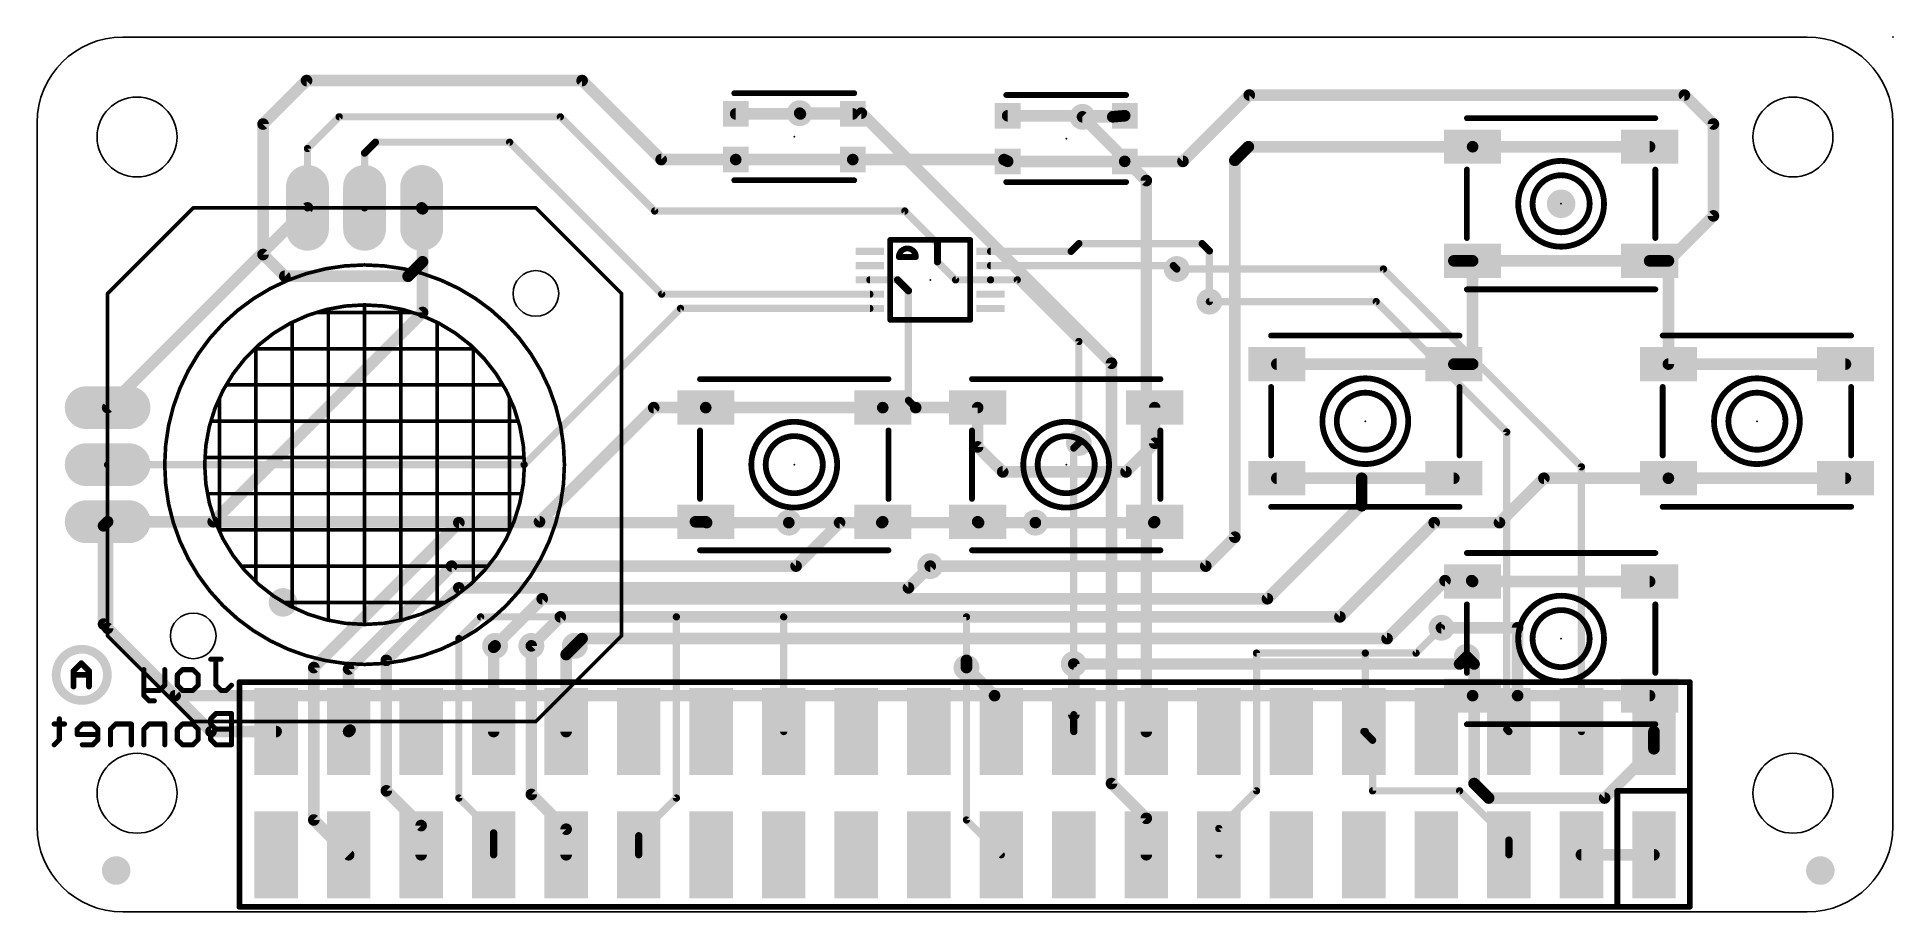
# Model space of a CAD drawing. Extents: x 0 to 65, y -0.7 to 30.
import ezdxf

# ---------------------------------------------------------------- set-up
doc = ezdxf.new("R2010")
doc.units = 0
for name, color, linetype in [('1', 12, 'CONTINUOUS'), ('16', 132, 'CONTINUOUS'), ('17', 110, 'CONTINUOUS'), ('18', 110, 'CONTINUOUS'), ('20', 4, 'CONTINUOUS'), ('21', 40, 'CONTINUOUS'), ('22', 253, 'CONTINUOUS'), ('23', 53, 'CONTINUOUS'), ('24', 53, 'CONTINUOUS')]:
    doc.layers.add(name, color=color, linetype=linetype)

# ---------------------------------------------------------------- blocks, each defined once
blk = doc.blocks.new('RECT')
blk.add_solid([(-0.5, -0.5), (0.5, -0.5), (-0.5, 0.5), (0.5, 0.5)])
blk = doc.blocks.new('PIE')
at = {"const_width": 0.5}
blk.add_lwpolyline([(0, -0.25, 1), (0, 0.25, 1), (0, -0.25)], format="xyb", dxfattribs=at)
blk = doc.blocks.new('LONGP100')
at = {"const_width": 1}
blk.add_lwpolyline([(-0.5, 0), (0.5, 0)], dxfattribs=at)
at = {"const_width": 0.5}
for points in [[(-0.5, 0.25, 1), (-0.5, -0.25)], [(0.5, -0.25, 1), (0.5, 0.25)]]:
    blk.add_lwpolyline(points, format="xyb", dxfattribs=at)
blk = doc.blocks.new('ROUNDV')
at = {"const_width": 0.5}
blk.add_lwpolyline([(0, -0.25, 1), (0, 0.25, 1), (0, -0.25)], format="xyb", dxfattribs=at)

msp = doc.modelspace()

# ---------------------------------------------------------------- linework, layer by layer
at = {"layer": '1'}
for points, const_width in [([(9.398, 28.448), (7.874, 26.924)], 0.4064), ([(19.05, 28.448), (9.398, 28.448)], 0.4064), ([(21.8185, 25.6795), (19.05, 28.448)], 0.4064), ([(40.094, 25.616), (42.418, 27.94)], 0.4064), ([(42.418, 27.94), (57.658, 27.94)], 0.4064), ([(57.658, 27.94), (58.674, 26.924)], 0.4064), ([(9.43, 26.067), (10.541, 27.178)], 0.254), ([(10.541, 27.178), (18.288, 27.178)], 0.254), ([(18.288, 27.178), (21.59, 23.876)], 0.254), ([(28.5295, 27.2795), (24.4295, 27.2795)], 0.4064), ([(26.6955, 27.2795), (26.67, 27.305)], 0.4064), ([(28.5295, 27.2795), (26.6955, 27.2795)], 0.4064), ([(38.0545, 27.216), (33.9545, 27.216)], 0.4064), ([(37.6355, 27.178), (36.576, 27.178)], 0.4064), ([(38.0545, 27.216), (37.6355, 27.178)], 0.4064), ([(7.874, 26.924), (7.874, 22.352)], 0.4064), ([(58.674, 26.924), (58.674, 23.706)], 0.4064), ([(9.43, 23.986), (9.43, 26.067)], 0.254), ([(11.43, 25.908), (11.811, 26.289)], 0.254), ([(11.43, 23.986), (11.43, 25.908)], 0.254), ([(11.811, 26.289), (16.51, 26.289)], 0.254), ([(16.51, 26.289), (21.836, 20.963)], 0.254), ([(42.386, 26.13), (41.91, 25.654)], 0.4064), ([(50.24, 26.13), (42.386, 26.13)], 0.4064), ([(50.24, 26.13), (56.44, 26.13)], 0.4064), ([(24.4295, 25.6795), (21.8185, 25.6795)], 0.4064), ([(24.4295, 25.6795), (28.5295, 25.6795)], 0.4064), ([(28.5295, 25.6795), (33.8275, 25.6795)], 0.4064), ([(33.8275, 25.6795), (33.9545, 25.616)], 0.4064), ([(33.9545, 25.616), (38.0545, 25.616)], 0.4064), ([(38.0545, 25.616), (40.094, 25.616)], 0.4064), ([(41.91, 25.654), (41.91, 12.446)], 0.4064), ([(13.462, 23.954), (13.43, 23.986)], 0.4064), ([(13.462, 22.098), (13.462, 23.954)], 0.4064), ([(21.59, 23.876), (30.353, 23.876)], 0.254), ([(30.353, 23.876), (31.496, 22.733)], 0.254), ([(58.674, 23.706), (57.098, 22.13)], 0.4064), ([(31.496, 22.733), (31.496, 22.098)], 0.254), ([(36.179, 22.463), (36.449, 22.733)], 0.254), ([(36.449, 22.733), (40.767, 22.733)], 0.254), ([(40.767, 22.733), (41.021, 22.479)], 0.254), ([(7.874, 22.352), (8.636, 21.59)], 0.4064), ([(12.954, 21.59), (13.462, 22.098)], 0.4064), ([(31.496, 22.098), (32.131, 21.463)], 0.254), ([(33.3551, 22.463), (36.179, 22.463)], 0.254), ([(41.021, 22.479), (41.021, 20.701)], 0.254), ([(50.24, 22.13), (49.582, 22.13)], 0.4064), ([(50.24, 18.51), (50.24, 22.13)], 0.4064), ([(50.24, 22.13), (56.44, 22.13)], 0.4064), ([(56.44, 22.13), (57.098, 22.13)], 0.4064), ([(57.098, 22.13), (57.098, 18.51)], 0.4064), ([(8.636, 21.59), (12.954, 21.59)], 0.4064), ([(29.1289, 21.463), (30.099, 21.463)], 0.254), ([(30.099, 21.463), (30.48, 21.082)], 0.254), ([(32.131, 21.463), (33.3551, 21.463)], 0.254), ([(39.759, 21.963), (33.3551, 21.963)], 0.254), ([(33.3551, 21.463), (34.29, 21.463)], 0.254), ([(34.29, 21.463), (36.449, 19.304)], 0.254), ([(39.878, 21.844), (39.759, 21.963)], 0.254), ([(21.836, 20.963), (29.1289, 20.963)], 0.254), ([(30.48, 21.082), (30.48, 17.24)], 0.254), ([(17.018, 14.986), (22.495, 20.463)], 0.254), ([(22.495, 20.463), (29.1289, 20.463)], 0.254), ([(36.449, 19.304), (36.449, 15.748)], 0.254), ([(43.382, 18.51), (49.582, 18.51)], 0.4064), ([(49.582, 18.51), (50.24, 18.51)], 0.4064), ([(57.098, 18.51), (63.298, 18.51)], 0.4064), ([(21.558, 16.986), (17.558, 12.986)], 0.4064), ([(23.3795, 16.986), (21.558, 16.986)], 0.4064), ([(29.5795, 16.986), (23.3795, 16.986)], 0.4064), ([(30.734, 16.986), (29.5795, 16.986)], 0.4064), ([(30.48, 17.24), (30.734, 16.986)], 0.254), ([(32.9045, 16.986), (30.734, 16.986)], 0.4064), ([(32.9045, 16.986), (32.9045, 15.6095)], 0.4064), ([(39.1045, 15.7365), (39.1045, 16.986)], 0.4064), ([(32.9045, 15.6095), (33.782, 14.732)], 0.4064), ([(38.1, 14.732), (39.1045, 15.7365)], 0.4064), ([(2.43, 14.986), (17.018, 14.986)], 0.254), ([(33.782, 14.732), (38.1, 14.732)], 0.4064), ([(43.382, 14.51), (46.355, 14.51)], 0.4064), ([(46.355, 14.51), (49.582, 14.51)], 0.4064), ([(46.355, 13.716), (46.355, 14.51)], 0.4064), ([(52.737, 14.51), (51.181, 12.954)], 0.4064), ([(57.098, 14.51), (52.737, 14.51)], 0.4064), ([(63.298, 14.51), (57.098, 14.51)], 0.4064), ([(43.053, 10.287), (46.355, 13.589)], 0.4064), ([(46.355, 13.589), (46.355, 13.716)], 0.4064), ([(46.355, 13.546), (46.355, 13.589)], 0.4064), ([(17.558, 12.986), (2.43, 12.986)], 0.4064), ([(2.43, 9.254), (2.43, 12.986)], 0.4064), ([(23.3795, 12.986), (23.019, 12.986)], 0.4064), ([(23.3795, 12.986), (23.4115, 12.954)], 0.4064), ([(23.4115, 12.954), (26.289, 12.954)], 0.4064), ([(29.5475, 12.954), (26.289, 12.954)], 0.4064), ([(29.5795, 12.986), (29.5475, 12.954)], 0.4064), ([(32.9045, 12.986), (32.9365, 12.954)], 0.4064), ([(32.9365, 12.954), (34.925, 12.954)], 0.4064), ([(39.0725, 12.954), (34.925, 12.954)], 0.4064), ([(39.1045, 12.986), (39.0725, 12.954)], 0.4064), ([(48.895, 12.954), (45.593, 9.652)], 0.4064), ([(51.181, 12.954), (48.895, 12.954)], 0.4064), ([(41.91, 12.446), (40.894, 11.43)], 0.4064), ([(40.894, 11.43), (31.242, 11.43)], 0.4064), ([(47.244, 8.89), (49.276, 10.922)], 0.4064), ([(49.276, 10.922), (50.208, 10.922)], 0.4064), ([(50.208, 10.922), (50.24, 10.89)], 0.4064), ([(56.44, 10.89), (50.24, 10.89)], 0.4064), ([(17.653, 10.287), (16.002, 8.636)], 0.4064), ([(43.053, 10.287), (17.653, 10.287)], 0.4064), ([(18.288, 9.652), (17.272, 8.636)], 0.4064), ([(45.593, 9.652), (18.288, 9.652)], 0.4064), ([(4.794, 6.89), (2.43, 9.254)], 0.4064), ([(49.149, 9.271), (51.816, 9.271)], 0.4064), ([(51.816, 9.271), (51.816, 6.89)], 0.4064), ([(18.796, 8.636), (19.05, 8.89)], 0.4064), ([(19.05, 8.89), (47.244, 8.89)], 0.4064), ([(50.038, 8.255), (49.784, 8.001)], 0.4064), ([(33.496, 6.89), (32.512, 7.874)], 0.4064), ([(49.784, 8.001), (36.2709, 8.001)], 0.4064), ([(33.496, 6.89), (4.794, 6.89)], 0.4064), ([(50.24, 6.89), (33.496, 6.89)], 0.4064), ([(50.24, 6.89), (51.816, 6.89)], 0.4064), ([(51.816, 6.89), (56.44, 6.89)], 0.4064)]:
    msp.add_lwpolyline(points, dxfattribs=dict(at, const_width=const_width))
for points, const_width in [([(9.398, 28.5496, 1), (9.398, 28.3464)], 0.2032), ([(9.4698, 28.3762, 1), (9.3262, 28.5198)], 0.2032), ([(19.1218, 28.5198, 1), (18.9782, 28.3762)], 0.2032), ([(19.05, 28.3464, 1), (19.05, 28.5496)], 0.2032), ([(42.418, 28.0416, 1), (42.418, 27.8384)], 0.2032), ([(42.4898, 27.8682, 1), (42.3462, 28.0118)], 0.2032), ([(57.7298, 28.0118, 1), (57.5862, 27.8682)], 0.2032), ([(57.658, 27.8384, 1), (57.658, 28.0416)], 0.2032), ([(10.541, 27.2415, 1), (10.541, 27.1145)], 0.127), ([(10.5859, 27.1331, 1), (10.4961, 27.2229)], 0.127), ([(18.3329, 27.2229, 1), (18.2431, 27.1331)], 0.127), ([(18.288, 27.1145, 1), (18.288, 27.2415)], 0.127), ([(24.4295, 27.3811, 1), (24.4295, 27.1779)], 0.2032), ([(26.7418, 27.3768, 1), (26.5982, 27.2332)], 0.2032), ([(26.6955, 27.3811, 1), (26.6955, 27.1779)], 0.2032), ([(26.6237, 27.2077, 1), (26.7673, 27.3513)], 0.2032), ([(28.5295, 27.1779, 1), (28.5295, 27.3811)], 0.2032), ([(28.5295, 27.1779, 1), (28.5295, 27.3811)], 0.2032), ([(33.9545, 27.3176, 1), (33.9545, 27.1144)], 0.2032), ([(36.576, 27.2796, 1), (36.576, 27.0764)], 0.2032), ([(37.6263, 27.2792, 1), (37.6447, 27.0768)], 0.2032), ([(37.6355, 27.0764, 1), (37.6355, 27.2796)], 0.2032), ([(38.0637, 27.1148, 1), (38.0453, 27.3172)], 0.2032), ([(38.0545, 27.1144, 1), (38.0545, 27.3176)], 0.2032), ([(7.9756, 26.924, 1), (7.7724, 26.924)], 0.2032), ([(7.8022, 26.9958, 1), (7.9458, 26.8522)], 0.2032), ([(58.7756, 26.924, 1), (58.5724, 26.924)], 0.2032), ([(58.6022, 26.8522, 1), (58.7458, 26.9958)], 0.2032), ([(9.4935, 26.067, 1), (9.3665, 26.067)], 0.127), ([(9.3851, 26.1119, 1), (9.4749, 26.0221)], 0.127), ([(11.4935, 25.908, 1), (11.3665, 25.908)], 0.127), ([(11.3851, 25.9529, 1), (11.4749, 25.8631)], 0.127), ([(11.811, 26.3525, 1), (11.811, 26.2255)], 0.127), ([(11.8559, 26.2441, 1), (11.7661, 26.3339)], 0.127), ([(16.5549, 26.3339, 1), (16.4651, 26.2441)], 0.127), ([(16.51, 26.2255, 1), (16.51, 26.3525)], 0.127), ([(42.386, 26.2316, 1), (42.386, 26.0284)], 0.2032), ([(42.4578, 26.0582, 1), (42.3142, 26.2018)], 0.2032), ([(50.24, 26.2316, 1), (50.24, 26.0284)], 0.2032), ([(50.24, 26.0284, 1), (50.24, 26.2316)], 0.2032), ([(56.44, 26.0284, 1), (56.44, 26.2316)], 0.2032), ([(21.8185, 25.7811, 1), (21.8185, 25.5779)], 0.2032), ([(21.7467, 25.6077, 1), (21.8903, 25.7513)], 0.2032), ([(24.4295, 25.7811, 1), (24.4295, 25.5779)], 0.2032), ([(24.4295, 25.5779, 1), (24.4295, 25.7811)], 0.2032), ([(28.5295, 25.7811, 1), (28.5295, 25.5779)], 0.2032), ([(28.5295, 25.5779, 1), (28.5295, 25.7811)], 0.2032), ([(33.8729, 25.7704, 1), (33.7821, 25.5886)], 0.2032), ([(33.8275, 25.5779, 1), (33.8275, 25.7811)], 0.2032), ([(33.9545, 25.7176, 1), (33.9545, 25.5144)], 0.2032), ([(33.9091, 25.5251, 1), (33.9999, 25.7069)], 0.2032), ([(38.0545, 25.7176, 1), (38.0545, 25.5144)], 0.2032), ([(38.0545, 25.5144, 1), (38.0545, 25.7176)], 0.2032), ([(40.0222, 25.6878, 1), (40.1658, 25.5442)], 0.2032), ([(40.094, 25.5144, 1), (40.094, 25.7176)], 0.2032), ([(42.0116, 25.654, 1), (41.8084, 25.654)], 0.2032), ([(41.8382, 25.7258, 1), (41.9818, 25.5822)], 0.2032), ([(13.5018, 24.0578, 1), (13.3582, 23.9142)], 0.2032), ([(13.5636, 23.954, 1), (13.3604, 23.954)], 0.2032), ([(13.3902, 23.8822, 1), (13.5338, 24.0258)], 0.2032), ([(9.3665, 23.986, 1), (9.4935, 23.986)], 0.127), ([(11.3665, 23.986, 1), (11.4935, 23.986)], 0.127), ([(21.59, 23.9395, 1), (21.59, 23.8125)], 0.127), ([(21.5451, 23.8311, 1), (21.6349, 23.9209)], 0.127), ([(30.3979, 23.9209, 1), (30.3081, 23.8311)], 0.127), ([(30.353, 23.8125, 1), (30.353, 23.9395)], 0.127), ([(58.5724, 23.706, 1), (58.7756, 23.706)], 0.2032), ([(58.7458, 23.6342, 1), (58.6022, 23.7778)], 0.2032), ([(31.5595, 22.733, 1), (31.4325, 22.733)], 0.127), ([(31.4511, 22.6881, 1), (31.5409, 22.7779)], 0.127), ([(36.449, 22.7965, 1), (36.449, 22.6695)], 0.127), ([(36.4939, 22.6881, 1), (36.4041, 22.7779)], 0.127), ([(40.8119, 22.7779, 1), (40.7221, 22.6881)], 0.127), ([(40.767, 22.6695, 1), (40.767, 22.7965)], 0.127), ([(7.7724, 22.352, 1), (7.9756, 22.352)], 0.2032), ([(7.9458, 22.4238, 1), (7.8022, 22.2802)], 0.2032), ([(13.3604, 22.098, 1), (13.5636, 22.098)], 0.2032), ([(13.5338, 22.0262, 1), (13.3902, 22.1698)], 0.2032), ([(31.5409, 22.1429, 1), (31.4511, 22.0531)], 0.127), ([(31.4325, 22.098, 1), (31.5595, 22.098)], 0.127), ([(33.3551, 22.5265, 1), (33.3551, 22.3995)], 0.127), ([(36.1341, 22.5079, 1), (36.2239, 22.4181)], 0.127), ([(36.179, 22.3995, 1), (36.179, 22.5265)], 0.127), ([(41.0845, 22.479, 1), (40.9575, 22.479)], 0.127), ([(40.9761, 22.4341, 1), (41.0659, 22.5239)], 0.127), ([(49.582, 22.2316, 1), (49.582, 22.0284)], 0.2032), ([(50.3416, 22.13, 1), (50.1384, 22.13)], 0.2032), ([(50.24, 22.2316, 1), (50.24, 22.0284)], 0.2032), ([(50.24, 22.0284, 1), (50.24, 22.2316)], 0.2032), ([(56.44, 22.2316, 1), (56.44, 22.0284)], 0.2032), ([(56.44, 22.0284, 1), (56.44, 22.2316)], 0.2032), ([(57.1996, 22.13, 1), (56.9964, 22.13)], 0.2032), ([(57.0262, 22.2018, 1), (57.1698, 22.0582)], 0.2032), ([(57.098, 22.0284, 1), (57.098, 22.2316)], 0.2032), ([(8.636, 21.6916, 1), (8.636, 21.4884)], 0.2032), ([(8.5642, 21.5182, 1), (8.7078, 21.6618)], 0.2032), ([(12.8822, 21.6618, 1), (13.0258, 21.5182)], 0.2032), ([(12.954, 21.4884, 1), (12.954, 21.6916)], 0.2032), ([(29.1289, 21.5265, 1), (29.1289, 21.3995)], 0.127), ([(30.1439, 21.5079, 1), (30.0541, 21.4181)], 0.127), ([(30.099, 21.3995, 1), (30.099, 21.5265)], 0.127), ([(32.131, 21.5265, 1), (32.131, 21.3995)], 0.127), ([(32.0861, 21.4181, 1), (32.1759, 21.5079)], 0.127), ([(33.3551, 22.0265, 1), (33.3551, 21.8995)], 0.127), ([(33.3551, 21.5265, 1), (33.3551, 21.3995)], 0.127), ([(33.3551, 21.3995, 1), (33.3551, 21.5265)], 0.127), ([(34.3349, 21.5079, 1), (34.2451, 21.4181)], 0.127), ([(34.29, 21.3995, 1), (34.29, 21.5265)], 0.127), ([(39.8039, 22.0079, 1), (39.7141, 21.9181)], 0.127), ([(39.759, 21.8995, 1), (39.759, 22.0265)], 0.127), ([(39.8331, 21.7991, 1), (39.9229, 21.8889)], 0.127), ([(21.836, 21.0265, 1), (21.836, 20.8995)], 0.127), ([(21.7911, 20.9181, 1), (21.8809, 21.0079)], 0.127), ([(29.1289, 20.8995, 1), (29.1289, 21.0265)], 0.127), ([(30.5435, 21.082, 1), (30.4165, 21.082)], 0.127), ([(30.4351, 21.0371, 1), (30.5249, 21.1269)], 0.127), ([(22.495, 20.5265, 1), (22.495, 20.3995)], 0.127), ([(22.5399, 20.4181, 1), (22.4501, 20.5079)], 0.127), ([(29.1289, 20.3995, 1), (29.1289, 20.5265)], 0.127), ([(40.9575, 20.701, 1), (41.0845, 20.701)], 0.127), ([(36.5125, 19.304, 1), (36.3855, 19.304)], 0.127), ([(36.4041, 19.2591, 1), (36.4939, 19.3489)], 0.127), ([(43.382, 18.6116, 1), (43.382, 18.4084)], 0.2032), ([(49.582, 18.6116, 1), (49.582, 18.4084)], 0.2032), ([(49.582, 18.4084, 1), (49.582, 18.6116)], 0.2032), ([(50.1384, 18.51, 1), (50.3416, 18.51)], 0.2032), ([(50.24, 18.4084, 1), (50.24, 18.6116)], 0.2032), ([(57.098, 18.6116, 1), (57.098, 18.4084)], 0.2032), ([(56.9964, 18.51, 1), (57.1996, 18.51)], 0.2032), ([(63.298, 18.4084, 1), (63.298, 18.6116)], 0.2032), ([(21.558, 17.0876, 1), (21.558, 16.8844)], 0.2032), ([(21.6298, 16.9142, 1), (21.4862, 17.0578)], 0.2032), ([(23.3795, 17.0876, 1), (23.3795, 16.8844)], 0.2032), ([(23.3795, 16.8844, 1), (23.3795, 17.0876)], 0.2032), ([(29.5795, 17.0876, 1), (29.5795, 16.8844)], 0.2032), ([(29.5795, 16.8844, 1), (29.5795, 17.0876)], 0.2032), ([(30.5249, 17.2849, 1), (30.4351, 17.1951)], 0.127), ([(30.4165, 17.24, 1), (30.5435, 17.24)], 0.127), ([(30.734, 17.0876, 1), (30.734, 16.8844)], 0.2032), ([(30.6891, 16.9411, 1), (30.7789, 17.0309)], 0.127), ([(30.734, 16.8844, 1), (30.734, 17.0876)], 0.2032), ([(33.0061, 16.986, 1), (32.8029, 16.986)], 0.2032), ([(32.9045, 16.8844, 1), (32.9045, 17.0876)], 0.2032), ([(39.2061, 16.986, 1), (39.0029, 16.986)], 0.2032), ([(32.8029, 15.6095, 1), (33.0061, 15.6095)], 0.2032), ([(32.9763, 15.6813, 1), (32.8327, 15.5377)], 0.2032), ([(36.3855, 15.748, 1), (36.5125, 15.748)], 0.127), ([(39.0029, 15.7365, 1), (39.2061, 15.7365)], 0.2032), ([(39.1763, 15.6647, 1), (39.0327, 15.8083)], 0.2032), ([(2.43, 15.0495, 1), (2.43, 14.9225)], 0.127), ([(16.9731, 15.0309, 1), (17.0629, 14.9411)], 0.127), ([(17.018, 14.9225, 1), (17.018, 15.0495)], 0.127), ([(33.782, 14.8336, 1), (33.782, 14.6304)], 0.2032), ([(33.7102, 14.6602, 1), (33.8538, 14.8038)], 0.2032), ([(38.0282, 14.8038, 1), (38.1718, 14.6602)], 0.2032), ([(38.1, 14.6304, 1), (38.1, 14.8336)], 0.2032), ([(43.382, 14.6116, 1), (43.382, 14.4084)], 0.2032), ([(46.355, 14.6116, 1), (46.355, 14.4084)], 0.2032), ([(46.4566, 14.51, 1), (46.2534, 14.51)], 0.2032), ([(46.355, 14.4084, 1), (46.355, 14.6116)], 0.2032), ([(49.582, 14.4084, 1), (49.582, 14.6116)], 0.2032), ([(52.737, 14.6116, 1), (52.737, 14.4084)], 0.2032), ([(52.8088, 14.4382, 1), (52.6652, 14.5818)], 0.2032), ([(57.098, 14.6116, 1), (57.098, 14.4084)], 0.2032), ([(57.098, 14.4084, 1), (57.098, 14.6116)], 0.2032), ([(63.298, 14.4084, 1), (63.298, 14.6116)], 0.2032), ([(46.4566, 13.716, 1), (46.2534, 13.716)], 0.2032), ([(46.2534, 13.716, 1), (46.4566, 13.716)], 0.2032), ([(46.4566, 13.589, 1), (46.2534, 13.589)], 0.2032), ([(46.2534, 13.589, 1), (46.4566, 13.589)], 0.2032), ([(46.4268, 13.5172, 1), (46.2832, 13.6608)], 0.2032), ([(2.43, 13.0876, 1), (2.43, 12.8844)], 0.2032), ([(2.5316, 12.986, 1), (2.3284, 12.986)], 0.2032), ([(17.4862, 13.0578, 1), (17.6298, 12.9142)], 0.2032), ([(17.558, 12.8844, 1), (17.558, 13.0876)], 0.2032), ([(23.019, 13.0876, 1), (23.019, 12.8844)], 0.2032), ([(23.4513, 13.0578, 1), (23.3077, 12.9142)], 0.2032), ([(23.4115, 13.0556, 1), (23.4115, 12.8524)], 0.2032), ([(23.3397, 12.8822, 1), (23.4833, 13.0258)], 0.2032), ([(23.3795, 12.8844, 1), (23.3795, 13.0876)], 0.2032), ([(26.289, 13.0556, 1), (26.289, 12.8524)], 0.2032), ([(26.289, 12.8524, 1), (26.289, 13.0556)], 0.2032), ([(29.4757, 13.0258, 1), (29.6193, 12.8822)], 0.2032), ([(29.6513, 12.9142, 1), (29.5077, 13.0578)], 0.2032), ([(29.5475, 12.8524, 1), (29.5475, 13.0556)], 0.2032), ([(32.9763, 13.0578, 1), (32.8327, 12.9142)], 0.2032), ([(32.9365, 13.0556, 1), (32.9365, 12.8524)], 0.2032), ([(32.8647, 12.8822, 1), (33.0083, 13.0258)], 0.2032), ([(34.925, 13.0556, 1), (34.925, 12.8524)], 0.2032), ([(34.925, 12.8524, 1), (34.925, 13.0556)], 0.2032), ([(39.0007, 13.0258, 1), (39.1443, 12.8822)], 0.2032), ([(39.1763, 12.9142, 1), (39.0327, 13.0578)], 0.2032), ([(39.0725, 12.8524, 1), (39.0725, 13.0556)], 0.2032), ([(46.2534, 13.546, 1), (46.4566, 13.546)], 0.2032), ([(48.895, 13.0556, 1), (48.895, 12.8524)], 0.2032), ([(48.9668, 12.8822, 1), (48.8232, 13.0258)], 0.2032), ([(51.1092, 13.0258, 1), (51.2528, 12.8822)], 0.2032), ([(51.181, 12.8524, 1), (51.181, 13.0556)], 0.2032), ([(41.8084, 12.446, 1), (42.0116, 12.446)], 0.2032), ([(41.9818, 12.3742, 1), (41.8382, 12.5178)], 0.2032), ([(31.242, 11.5316, 1), (31.242, 11.3284)], 0.2032), ([(40.8222, 11.5018, 1), (40.9658, 11.3582)], 0.2032), ([(40.894, 11.3284, 1), (40.894, 11.5316)], 0.2032), ([(49.276, 11.0236, 1), (49.276, 10.8204)], 0.2032), ([(49.3478, 10.8502, 1), (49.2042, 10.9938)], 0.2032), ([(50.2798, 10.9938, 1), (50.1362, 10.8502)], 0.2032), ([(50.24, 10.9916, 1), (50.24, 10.7884)], 0.2032), ([(50.1682, 10.8182, 1), (50.3118, 10.9618)], 0.2032), ([(50.208, 10.8204, 1), (50.208, 11.0236)], 0.2032), ([(56.44, 10.7884, 1), (56.44, 10.9916)], 0.2032), ([(17.653, 10.3886, 1), (17.653, 10.1854)], 0.2032), ([(17.7248, 10.2152, 1), (17.5812, 10.3588)], 0.2032), ([(42.9812, 10.3588, 1), (43.1248, 10.2152)], 0.2032), ([(43.053, 10.1854, 1), (43.053, 10.3886)], 0.2032), ([(18.288, 9.7536, 1), (18.288, 9.5504)], 0.2032), ([(18.3598, 9.5802, 1), (18.2162, 9.7238)], 0.2032), ([(45.5212, 9.7238, 1), (45.6648, 9.5802)], 0.2032), ([(45.593, 9.5504, 1), (45.593, 9.7536)], 0.2032), ([(2.3284, 9.254, 1), (2.5316, 9.254)], 0.2032), ([(2.5018, 9.3258, 1), (2.3582, 9.1822)], 0.2032), ([(49.149, 9.3726, 1), (49.149, 9.1694)], 0.2032), ([(51.9176, 9.271, 1), (51.7144, 9.271)], 0.2032), ([(51.816, 9.1694, 1), (51.816, 9.3726)], 0.2032), ([(15.9302, 8.7078, 1), (16.0738, 8.5642)], 0.2032), ([(17.2002, 8.7078, 1), (17.3438, 8.5642)], 0.2032), ([(18.7242, 8.7078, 1), (18.8678, 8.5642)], 0.2032), ([(19.05, 8.9916, 1), (19.05, 8.7884)], 0.2032), ([(19.1218, 8.8182, 1), (18.9782, 8.9618)], 0.2032), ([(47.1722, 8.9618, 1), (47.3158, 8.8182)], 0.2032), ([(47.244, 8.7884, 1), (47.244, 8.9916)], 0.2032), ([(50.1098, 8.1832, 1), (49.9662, 8.3268)], 0.2032), ([(32.5838, 7.9458, 1), (32.4402, 7.8022)], 0.2032), ([(36.2709, 8.1026, 1), (36.2709, 7.8994)], 0.2032), ([(49.7122, 8.0728, 1), (49.8558, 7.9292)], 0.2032), ([(49.784, 7.8994, 1), (49.784, 8.1026)], 0.2032), ([(4.794, 6.9916, 1), (4.794, 6.7884)], 0.2032), ([(4.7222, 6.8182, 1), (4.8658, 6.9618)], 0.2032), ([(33.496, 6.9916, 1), (33.496, 6.7884)], 0.2032), ([(33.4242, 6.8182, 1), (33.5678, 6.9618)], 0.2032), ([(33.496, 6.7884, 1), (33.496, 6.9916)], 0.2032), ([(50.24, 6.9916, 1), (50.24, 6.7884)], 0.2032), ([(50.24, 6.7884, 1), (50.24, 6.9916)], 0.2032), ([(51.816, 6.9916, 1), (51.816, 6.7884)], 0.2032), ([(51.7144, 6.89, 1), (51.9176, 6.89)], 0.2032), ([(51.816, 6.7884, 1), (51.816, 6.9916)], 0.2032), ([(56.44, 6.7884, 1), (56.44, 6.9916)], 0.2032)]:
    msp.add_lwpolyline(points, format="xyb", dxfattribs=dict(at, const_width=const_width))
at = {"layer": '16'}
for points, const_width in [([(26.67, 27.305), (28.829, 27.305)], 0.4064), ([(28.829, 27.305), (37.592, 18.542)], 0.4064), ([(36.576, 27.178), (38.8109, 24.9431)], 0.4064), ([(38.8109, 5.6326), (38.8109, 24.9431)], 0.4064), ([(2.43, 16.986), (9.43, 23.986)], 0.4064), ([(13.462, 23.954), (13.43, 23.986)], 0.4064), ([(13.462, 20.32), (13.462, 23.954)], 0.4064), ([(47.117, 21.844), (39.878, 21.844)], 0.254), ([(54.0509, 14.9101), (47.117, 21.844)], 0.254), ([(41.021, 20.701), (46.863, 20.701)], 0.254), ([(46.863, 20.701), (51.435, 16.129)], 0.254), ([(6.128, 12.986), (13.462, 20.32)], 0.4064), ([(37.592, 18.542), (37.592, 3.81)], 0.4064), ([(51.435, 16.129), (51.435, 5.7085)], 0.254), ([(36.449, 15.748), (36.2709, 15.5699)], 0.254), ([(36.2709, 15.5699), (36.2709, 8.001)], 0.254), ([(54.0509, 5.6326), (54.0509, 14.9101)], 0.254), ([(2.286, 12.842), (2.43, 12.986)], 0.4064), ([(2.286, 9.398), (2.286, 12.842)], 0.4064), ([(2.43, 12.986), (6.128, 12.986)], 0.4064), ([(14.732, 12.954), (9.652, 7.874)], 0.4064), ([(26.289, 12.954), (14.732, 12.954)], 0.4064), ([(28.067, 12.954), (26.543, 11.43)], 0.4064), ([(34.925, 12.954), (28.067, 12.954)], 0.4064), ([(14.478, 11.43), (10.8709, 7.8229)], 0.4064), ([(26.543, 11.43), (14.478, 11.43)], 0.4064), ([(31.242, 11.43), (30.48, 10.668)], 0.4064), ([(14.732, 10.668), (12.192, 8.128)], 0.4064), ([(14.732, 10.668), (30.48, 10.668)], 0.4064), ([(14.732, 8.89), (15.494, 9.652)], 0.254), ([(15.494, 9.652), (22.352, 9.652)], 0.254), ([(22.352, 9.652), (26.1109, 9.652)], 0.254), ([(22.352, 3.302), (22.352, 9.652)], 0.254), ([(26.1109, 9.652), (26.1109, 5.6326)], 0.254), ([(26.1109, 9.652), (32.512, 9.652)], 0.254), ([(32.512, 9.652), (32.512, 8.128)], 0.254), ([(6.0514, 5.6326), (2.286, 9.398)], 0.4064), ([(49.149, 9.271), (48.26, 8.382)], 0.254), ([(14.732, 3.302), (14.732, 8.89)], 0.254), ([(16.002, 8.636), (15.9509, 8.5849)], 0.4064), ([(15.9509, 8.5849), (15.9509, 5.6326)], 0.4064), ([(17.272, 8.636), (17.272, 3.429)], 0.4064), ([(18.4909, 8.3309), (18.796, 8.636)], 0.4064), ([(18.4909, 8.3309), (18.4909, 5.6326)], 0.4064), ([(42.672, 3.556), (42.672, 8.382)], 0.254), ([(42.672, 8.382), (46.482, 8.382)], 0.254), ([(46.482, 8.382), (46.482, 5.6326)], 0.254), ([(48.26, 8.382), (46.482, 8.382)], 0.254), ([(50.292, 8.001), (50.038, 8.255)], 0.4064), ([(9.652, 7.874), (9.652, 2.5335)], 0.4064), ([(10.8709, 7.8229), (10.8709, 5.6326)], 0.4064), ([(12.192, 8.128), (12.192, 3.556)], 0.4064), ([(32.512, 7.874), (32.512, 8.128)], 0.4064), ([(32.512, 7.874), (32.512, 2.5335)], 0.254), ([(36.2709, 8.001), (36.2709, 6.223)], 0.4064), ([(50.292, 3.81), (50.292, 8.001)], 0.4064), ([(10.922, 5.6837), (10.8709, 5.6326)], 0.4064), ([(36.2709, 6.223), (36.2709, 5.6326)], 0.254), ([(8.3309, 5.6326), (6.0514, 5.6326)], 0.4064), ([(46.482, 5.6326), (46.4309, 5.6326)], 0.254), ([(46.736, 5.3275), (46.4309, 5.6326)], 0.254), ([(46.736, 3.556), (46.736, 5.3275)], 0.254), ([(51.435, 5.7085), (51.5109, 5.6326)], 0.254), ([(56.5909, 5.0289), (54.864, 3.302)], 0.4064), ([(56.5909, 5.6326), (56.5909, 5.0289)], 0.4064), ([(37.592, 3.81), (38.8109, 2.5911)], 0.4064), ([(50.8, 3.302), (50.292, 3.81)], 0.4064), ([(12.192, 3.556), (13.4109, 2.3371)], 0.4064), ([(15.9509, 2.0831), (14.732, 3.302)], 0.254), ([(17.272, 3.429), (18.4909, 2.2101)], 0.4064), ([(21.0309, 1.9809), (22.352, 3.302)], 0.254), ([(41.3509, 2.2349), (42.672, 3.556)], 0.254), ([(49.784, 3.556), (46.736, 3.556)], 0.254), ([(51.5109, 1.8291), (49.784, 3.556)], 0.254), ([(54.864, 3.302), (50.8, 3.302)], 0.4064), ([(9.652, 2.5335), (10.8709, 1.3146)], 0.4064), ([(32.512, 2.5335), (33.7309, 1.3146)], 0.254), ([(38.8109, 2.5911), (38.8109, 1.3146)], 0.4064), ([(13.4109, 2.3371), (13.4109, 1.3146)], 0.4064), ([(15.9509, 1.3146), (15.9509, 2.0831)], 0.254), ([(18.4909, 2.2101), (18.4909, 1.3146)], 0.4064), ([(21.0309, 1.3146), (21.0309, 1.9809)], 0.254), ([(41.3509, 1.3146), (41.3509, 2.2349)], 0.254), ([(51.5109, 1.3146), (51.5109, 1.8291)], 0.254), ([(56.5909, 1.3146), (54.0509, 1.3146)], 0.4064)]:
    msp.add_lwpolyline(points, dxfattribs=dict(at, const_width=const_width))
for points, const_width in [([(26.67, 27.4066, 1), (26.67, 27.2034)], 0.2032), ([(28.9008, 27.3768, 1), (28.7572, 27.2332)], 0.2032), ([(28.829, 27.2034, 1), (28.829, 27.4066)], 0.2032), ([(36.6478, 27.2498, 1), (36.5042, 27.1062)], 0.2032), ([(38.9125, 24.9431, 1), (38.7093, 24.9431)], 0.2032), ([(38.7391, 24.8713, 1), (38.8827, 25.0149)], 0.2032), ([(9.5018, 23.9142, 1), (9.3582, 24.0578)], 0.2032), ([(13.5018, 24.0578, 1), (13.3582, 23.9142)], 0.2032), ([(13.5636, 23.954, 1), (13.3604, 23.954)], 0.2032), ([(13.3902, 23.8822, 1), (13.5338, 24.0258)], 0.2032), ([(39.878, 21.9075, 1), (39.878, 21.7805)], 0.127), ([(47.1619, 21.8889, 1), (47.0721, 21.7991)], 0.127), ([(47.117, 21.7805, 1), (47.117, 21.9075)], 0.127), ([(41.021, 20.7645, 1), (41.021, 20.6375)], 0.127), ([(46.9079, 20.7459, 1), (46.8181, 20.6561)], 0.127), ([(46.863, 20.6375, 1), (46.863, 20.7645)], 0.127), ([(13.3604, 20.32, 1), (13.5636, 20.32)], 0.2032), ([(13.5338, 20.2482, 1), (13.3902, 20.3918)], 0.2032), ([(37.6936, 18.542, 1), (37.4904, 18.542)], 0.2032), ([(37.5202, 18.4702, 1), (37.6638, 18.6138)], 0.2032), ([(2.3582, 17.0578, 1), (2.5018, 16.9142)], 0.2032), ([(51.4985, 16.129, 1), (51.3715, 16.129)], 0.127), ([(36.3344, 15.5699, 1), (36.2074, 15.5699)], 0.127), ([(36.226, 15.6148, 1), (36.3158, 15.525)], 0.127), ([(36.4939, 15.7031, 1), (36.4041, 15.7929)], 0.127), ([(51.3901, 16.0841, 1), (51.4799, 16.1739)], 0.127), ([(54.1144, 14.9101, 1), (53.9874, 14.9101)], 0.127), ([(54.006, 14.8652, 1), (54.0958, 14.955)], 0.127), ([(2.3876, 12.842, 1), (2.1844, 12.842)], 0.2032), ([(2.2142, 12.9138, 1), (2.3578, 12.7702)], 0.2032), ([(2.43, 13.0876, 1), (2.43, 12.8844)], 0.2032), ([(2.5018, 12.9142, 1), (2.3582, 13.0578)], 0.2032), ([(6.0562, 13.0578, 1), (6.1998, 12.9142)], 0.2032), ([(6.128, 12.8844, 1), (6.128, 13.0876)], 0.2032), ([(14.732, 13.0556, 1), (14.732, 12.8524)], 0.2032), ([(14.8038, 12.8822, 1), (14.6602, 13.0258)], 0.2032), ([(26.289, 12.8524, 1), (26.289, 13.0556)], 0.2032), ([(28.067, 13.0556, 1), (28.067, 12.8524)], 0.2032), ([(28.1388, 12.8822, 1), (27.9952, 13.0258)], 0.2032), ([(34.925, 12.8524, 1), (34.925, 13.0556)], 0.2032), ([(14.478, 11.5316, 1), (14.478, 11.3284)], 0.2032), ([(14.5498, 11.3582, 1), (14.4062, 11.5018)], 0.2032), ([(26.4712, 11.5018, 1), (26.6148, 11.3582)], 0.2032), ([(26.543, 11.3284, 1), (26.543, 11.5316)], 0.2032), ([(31.3138, 11.3582, 1), (31.1702, 11.5018)], 0.2032), ([(14.732, 10.7696, 1), (14.732, 10.5664)], 0.2032), ([(14.8038, 10.5962, 1), (14.6602, 10.7398)], 0.2032), ([(30.4082, 10.7398, 1), (30.5518, 10.5962)], 0.2032), ([(30.48, 10.5664, 1), (30.48, 10.7696)], 0.2032), ([(15.494, 9.7155, 1), (15.494, 9.5885)], 0.127), ([(15.5389, 9.6071, 1), (15.4491, 9.6969)], 0.127), ([(22.352, 9.7155, 1), (22.352, 9.5885)], 0.127), ([(22.4155, 9.652, 1), (22.2885, 9.652)], 0.127), ([(22.352, 9.5885, 1), (22.352, 9.7155)], 0.127), ([(26.1744, 9.652, 1), (26.0474, 9.652)], 0.127), ([(26.1109, 9.7155, 1), (26.1109, 9.5885)], 0.127), ([(26.1109, 9.5885, 1), (26.1109, 9.7155)], 0.127), ([(32.5755, 9.652, 1), (32.4485, 9.652)], 0.127), ([(32.512, 9.5885, 1), (32.512, 9.7155)], 0.127), ([(2.1844, 9.398, 1), (2.3876, 9.398)], 0.2032), ([(2.3578, 9.4698, 1), (2.2142, 9.3262)], 0.2032), ([(49.1939, 9.2261, 1), (49.1041, 9.3159)], 0.127), ([(14.7955, 8.89, 1), (14.6685, 8.89)], 0.127), ([(14.6871, 8.9349, 1), (14.7769, 8.8451)], 0.127), ([(16.0525, 8.5849, 1), (15.8493, 8.5849)], 0.2032), ([(15.8791, 8.6567, 1), (16.0227, 8.5131)], 0.2032), ([(16.0738, 8.5642, 1), (15.9302, 8.7078)], 0.2032), ([(17.3736, 8.636, 1), (17.1704, 8.636)], 0.2032), ([(18.5925, 8.3309, 1), (18.3893, 8.3309)], 0.2032), ([(18.4191, 8.4027, 1), (18.5627, 8.2591)], 0.2032), ([(18.8678, 8.5642, 1), (18.7242, 8.7078)], 0.2032), ([(42.7355, 8.382, 1), (42.6085, 8.382)], 0.127), ([(42.672, 8.4455, 1), (42.672, 8.3185)], 0.127), ([(46.5455, 8.382, 1), (46.4185, 8.382)], 0.127), ([(46.482, 8.4455, 1), (46.482, 8.3185)], 0.127), ([(46.482, 8.3185, 1), (46.482, 8.4455)], 0.127), ([(48.2151, 8.4269, 1), (48.3049, 8.3371)], 0.127), ([(48.26, 8.3185, 1), (48.26, 8.4455)], 0.127), ([(50.1098, 8.3268, 1), (49.9662, 8.1832)], 0.2032), ([(9.7536, 7.874, 1), (9.5504, 7.874)], 0.2032), ([(9.5802, 7.9458, 1), (9.7238, 7.8022)], 0.2032), ([(10.9725, 7.8229, 1), (10.7693, 7.8229)], 0.2032), ([(10.7991, 7.8947, 1), (10.9427, 7.7511)], 0.2032), ([(12.2936, 8.128, 1), (12.0904, 8.128)], 0.2032), ([(12.1202, 8.1998, 1), (12.2638, 8.0562)], 0.2032), ([(32.6136, 8.128, 1), (32.4104, 8.128)], 0.2032), ([(32.4104, 7.874, 1), (32.6136, 7.874)], 0.2032), ([(32.4485, 8.128, 1), (32.5755, 8.128)], 0.127), ([(32.5755, 7.874, 1), (32.4485, 7.874)], 0.127), ([(36.3725, 8.001, 1), (36.1693, 8.001)], 0.2032), ([(36.2074, 8.001, 1), (36.3344, 8.001)], 0.127), ([(50.3936, 8.001, 1), (50.1904, 8.001)], 0.2032), ([(50.2202, 7.9292, 1), (50.3638, 8.0728)], 0.2032), ([(10.9938, 5.6119, 1), (10.8502, 5.7555)], 0.2032), ([(36.1693, 6.223, 1), (36.3725, 6.223)], 0.2032), ([(36.3344, 6.223, 1), (36.2074, 6.223)], 0.127), ([(6.0514, 5.7342, 1), (6.0514, 5.531)], 0.2032), ([(5.9796, 5.5608, 1), (6.1232, 5.7044)], 0.2032), ([(8.3309, 5.531, 1), (8.3309, 5.7342)], 0.2032), ([(10.7693, 5.6326, 1), (10.9725, 5.6326)], 0.2032), ([(10.7991, 5.7044, 1), (10.9427, 5.5608)], 0.2032), ([(15.8493, 5.6326, 1), (16.0525, 5.6326)], 0.2032), ([(18.3893, 5.6326, 1), (18.5925, 5.6326)], 0.2032), ([(26.0474, 5.6326, 1), (26.1744, 5.6326)], 0.127), ([(36.2074, 5.6326, 1), (36.3344, 5.6326)], 0.127), ([(38.7093, 5.6326, 1), (38.9125, 5.6326)], 0.2032), ([(46.4309, 5.6961, 1), (46.4309, 5.5691)], 0.127), ([(46.4758, 5.6775, 1), (46.386, 5.5877)], 0.127), ([(46.4185, 5.6326, 1), (46.5455, 5.6326)], 0.127), ([(46.482, 5.5691, 1), (46.482, 5.6961)], 0.127), ([(46.7995, 5.3275, 1), (46.6725, 5.3275)], 0.127), ([(46.6911, 5.2826, 1), (46.7809, 5.3724)], 0.127), ([(51.4799, 5.7534, 1), (51.3901, 5.6636)], 0.127), ([(51.3715, 5.7085, 1), (51.4985, 5.7085)], 0.127), ([(51.466, 5.5877, 1), (51.5558, 5.6775)], 0.127), ([(53.9874, 5.6326, 1), (54.1144, 5.6326)], 0.127), ([(56.6925, 5.6326, 1), (56.4893, 5.6326)], 0.2032), ([(56.6627, 4.9571, 1), (56.5191, 5.1007)], 0.2032), ([(56.4893, 5.0289, 1), (56.6925, 5.0289)], 0.2032), ([(37.4904, 3.81, 1), (37.6936, 3.81)], 0.2032), ([(37.6638, 3.8818, 1), (37.5202, 3.7382)], 0.2032), ([(50.1904, 3.81, 1), (50.3936, 3.81)], 0.2032), ([(50.3638, 3.8818, 1), (50.2202, 3.7382)], 0.2032), ([(12.0904, 3.556, 1), (12.2936, 3.556)], 0.2032), ([(12.2638, 3.6278, 1), (12.1202, 3.4842)], 0.2032), ([(14.7769, 3.3469, 1), (14.6871, 3.2571)], 0.127), ([(14.6685, 3.302, 1), (14.7955, 3.302)], 0.127), ([(17.1704, 3.429, 1), (17.3736, 3.429)], 0.2032), ([(17.3438, 3.5008, 1), (17.2002, 3.3572)], 0.2032), ([(22.2885, 3.302, 1), (22.4155, 3.302)], 0.127), ([(22.3969, 3.2571, 1), (22.3071, 3.3469)], 0.127), ([(42.6085, 3.556, 1), (42.7355, 3.556)], 0.127), ([(42.7169, 3.5111, 1), (42.6271, 3.6009)], 0.127), ([(46.736, 3.6195, 1), (46.736, 3.4925)], 0.127), ([(46.6725, 3.556, 1), (46.7995, 3.556)], 0.127), ([(49.8289, 3.6009, 1), (49.7391, 3.5111)], 0.127), ([(49.784, 3.4925, 1), (49.784, 3.6195)], 0.127), ([(50.8, 3.4036, 1), (50.8, 3.2004)], 0.2032), ([(50.7282, 3.2302, 1), (50.8718, 3.3738)], 0.2032), ([(54.7922, 3.3738, 1), (54.9358, 3.2302)], 0.2032), ([(54.864, 3.2004, 1), (54.864, 3.4036)], 0.2032), ([(9.5504, 2.5335, 1), (9.7536, 2.5335)], 0.2032), ([(9.7238, 2.6053, 1), (9.5802, 2.4617)], 0.2032), ([(32.5569, 2.5784, 1), (32.4671, 2.4886)], 0.127), ([(38.9125, 2.5911, 1), (38.7093, 2.5911)], 0.2032), ([(38.7391, 2.5193, 1), (38.8827, 2.6629)], 0.2032), ([(13.5125, 2.3371, 1), (13.3093, 2.3371)], 0.2032), ([(13.3391, 2.2653, 1), (13.4827, 2.4089)], 0.2032), ([(16.0144, 2.0831, 1), (15.8874, 2.0831)], 0.127), ([(15.906, 2.0382, 1), (15.9958, 2.128)], 0.127), ([(18.5925, 2.2101, 1), (18.3893, 2.2101)], 0.2032), ([(18.4191, 2.1383, 1), (18.5627, 2.2819)], 0.2032), ([(21.0944, 1.9809, 1), (20.9674, 1.9809)], 0.127), ([(20.986, 2.0258, 1), (21.0758, 1.936)], 0.127), ([(32.4485, 2.5335, 1), (32.5755, 2.5335)], 0.127), ([(41.4144, 2.2349, 1), (41.2874, 2.2349)], 0.127), ([(41.306, 2.2798, 1), (41.3958, 2.19)], 0.127), ([(51.5744, 1.8291, 1), (51.4474, 1.8291)], 0.127), ([(10.7991, 1.2428, 1), (10.9427, 1.3864)], 0.2032), ([(13.3093, 1.3146, 1), (13.5125, 1.3146)], 0.2032), ([(15.8874, 1.3146, 1), (16.0144, 1.3146)], 0.127), ([(18.3893, 1.3146, 1), (18.5925, 1.3146)], 0.2032), ([(20.9674, 1.3146, 1), (21.0944, 1.3146)], 0.127), ([(33.686, 1.2697, 1), (33.7758, 1.3595)], 0.127), ([(38.7093, 1.3146, 1), (38.9125, 1.3146)], 0.2032), ([(41.2874, 1.3146, 1), (41.4144, 1.3146)], 0.127), ([(51.4474, 1.3146, 1), (51.5744, 1.3146)], 0.127), ([(51.466, 1.7842, 1), (51.5558, 1.874)], 0.127), ([(54.0509, 1.4162, 1), (54.0509, 1.213)], 0.2032), ([(56.5909, 1.213, 1), (56.5909, 1.4162)], 0.2032)]:
    msp.add_lwpolyline(points, format="xyb", dxfattribs=dict(at, const_width=const_width))
at = {"layer": '20'}
for p, q in [((61.9605, 29.972), (2.9605, 29.972)), ((-0.0395, 26.972), (-0.0395, 2.3116)), ((64.9605, 2.3116), (64.9605, 26.972)), ((2.9605, -0.6884), (61.9605, -0.6884))]:
    msp.add_line(p, q, dxfattribs=at)
for centre, radius in [((3.4605, 26.472), 1.4), ((61.4605, 26.472), 1.4), ((17.43, 20.986), 0.8), ((5.43, 8.986), 0.8), ((3.4605, 3.472), 1.4), ((61.4605, 3.472), 1.4)]:
    msp.add_circle(centre, radius, dxfattribs=at)
for centre, start, end in [((2.9605, 26.972), 90, 180), ((61.9605, 26.972), 0, 90), ((2.9605, 2.3116), 180, 270), ((61.9605, 2.3116), 270, 0)]:
    msp.add_arc(centre, 3, start, end, dxfattribs=at)
at = {"layer": '21'}
for points, const_width in [([(24.3795, 28.0049), (28.5795, 28.0049)], 0.2032), ([(33.9045, 27.9414), (38.1045, 27.9414)], 0.2032), ([(50.04, 27.13), (56.64, 27.13)], 0.2032), ([(50.04, 22.93), (50.04, 25.33)], 0.2032), ([(56.64, 25.33), (56.64, 22.93)], 0.2032), ([(28.5795, 24.9541), (24.3795, 24.9541)], 0.2032), ([(38.1045, 24.8906), (33.9045, 24.8906)], 0.2032), ([(2.43, 20.986), (5.43, 23.986)], 0.127), ([(5.43, 23.986), (17.43, 23.986)], 0.127), ([(17.43, 23.986), (20.43, 20.986)], 0.127), ([(29.842, 20.063), (29.842, 22.863)], 0.2032), ([(29.842, 22.863), (32.642, 22.863)], 0.2032), ([(32.642, 22.863), (32.642, 20.063)], 0.2032), ([(30.742, 22.263), (30.142, 22.263)], 0.2032), ([(2.43, 8.986), (2.43, 20.986)], 0.127), ([(20.43, 20.986), (20.43, 8.986)], 0.127), ([(56.64, 21.13), (50.04, 21.13)], 0.2032), ([(8.8276, 19.9446), (9.4442, 20.2221)], 0.127), ([(9.4442, 20.2221), (10.0898, 20.4233)], 0.127), ([(9.7584, 20.32), (13.1016, 20.32)], 0.127), ([(10.0898, 20.4233), (10.755, 20.5452)], 0.127), ([(10.16, 9.5359), (10.16, 20.4361)], 0.127), ([(10.755, 20.5452), (11.43, 20.586)], 0.127), ([(11.43, 20.586), (12.105, 20.5452)], 0.127), ([(11.43, 9.386), (11.43, 20.586)], 0.127), ([(12.105, 20.5452), (12.7702, 20.4233)], 0.127), ([(12.7, 9.5359), (12.7, 20.4361)], 0.127), ([(12.7702, 20.4233), (13.4158, 20.2221)], 0.127), ([(13.4158, 20.2221), (14.0325, 19.9446)], 0.127), ([(32.642, 20.063), (29.842, 20.063)], 0.2032), ([(7.7165, 19.1777), (8.2488, 19.5947)], 0.127), ([(8.2488, 19.5947), (8.8276, 19.9446)], 0.127), ([(8.89, 9.9993), (8.89, 19.9727)], 0.127), ([(13.97, 9.9993), (13.97, 19.9727)], 0.127), ([(14.0325, 19.9446), (14.6112, 19.5947)], 0.127), ([(14.6112, 19.5947), (15.1435, 19.1777)], 0.127), ([(43.182, 19.51), (49.782, 19.51)], 0.2032), ([(56.898, 19.51), (63.498, 19.51)], 0.2032), ([(7.2383, 18.6995), (7.7165, 19.1777)], 0.127), ([(7.5889, 19.05), (15.2711, 19.05)], 0.127), ([(7.62, 10.8909), (7.62, 19.0811)], 0.127), ([(15.1435, 19.1777), (15.6217, 18.6995)], 0.127), ([(15.24, 10.8909), (15.24, 19.0811)], 0.127), ([(6.4714, 17.5885), (6.8213, 18.1672)], 0.127), ([(6.8213, 18.1672), (7.2383, 18.6995)], 0.127), ([(15.6217, 18.6995), (16.0387, 18.1672)], 0.127), ([(16.0387, 18.1672), (16.3886, 17.5885)], 0.127), ([(6.1939, 16.9718), (6.4714, 17.5885)], 0.127), ([(6.5872, 17.78), (16.2728, 17.78)], 0.127), ([(16.3886, 17.5885), (16.6661, 16.9718)], 0.127), ([(23.1795, 17.986), (29.7795, 17.986)], 0.2032), ([(32.7045, 17.986), (39.3045, 17.986)], 0.2032), ([(43.182, 15.31), (43.182, 17.71)], 0.2032), ([(49.782, 17.71), (49.782, 15.31)], 0.2032), ([(56.898, 15.31), (56.898, 17.71)], 0.2032), ([(63.498, 17.71), (63.498, 15.31)], 0.2032), ([(5.9927, 16.3262), (6.1939, 16.9718)], 0.127), ([(6.35, 12.6534), (6.35, 17.3186)], 0.127), ([(16.51, 12.6534), (16.51, 17.3186)], 0.127), ([(16.6661, 16.9718), (16.8673, 16.3262)], 0.127), ([(5.8708, 15.661), (5.9927, 16.3262)], 0.127), ([(6.05, 16.51), (16.81, 16.51)], 0.127), ([(16.8673, 16.3262), (16.9892, 15.661)], 0.127), ([(23.1795, 13.786), (23.1795, 16.186)], 0.2032), ([(29.7795, 16.186), (29.7795, 13.786)], 0.2032), ([(32.7045, 13.786), (32.7045, 16.186)], 0.2032), ([(39.3045, 16.186), (39.3045, 13.786)], 0.2032), ([(5.83, 14.986), (5.8708, 15.661)], 0.127), ([(16.9892, 15.661), (17.03, 14.986)], 0.127), ([(5.8708, 14.311), (5.83, 14.986)], 0.127), ([(5.8454, 15.24), (17.0146, 15.24)], 0.127), ([(17.03, 14.986), (16.9892, 14.311)], 0.127), ([(5.9927, 13.6458), (5.8708, 14.311)], 0.127), ([(16.9892, 14.311), (16.8673, 13.6458)], 0.127), ([(5.9333, 13.97), (16.9267, 13.97)], 0.127), ([(6.1939, 13.0002), (5.9927, 13.6458)], 0.127), ([(16.8673, 13.6458), (16.6661, 13.0002)], 0.127), ([(6.4714, 12.3836), (6.1939, 13.0002)], 0.127), ([(16.6661, 13.0002), (16.3886, 12.3836)], 0.127), ([(49.782, 13.51), (43.182, 13.51)], 0.2032), ([(63.498, 13.51), (56.898, 13.51)], 0.2032), ([(6.329, 12.7), (16.531, 12.7)], 0.127), ([(6.8213, 11.8048), (6.4714, 12.3836)], 0.127), ([(16.3886, 12.3836), (16.0387, 11.8048)], 0.127), ([(7.2383, 11.2725), (6.8213, 11.8048)], 0.127), ([(16.0387, 11.8048), (15.6217, 11.2725)], 0.127), ([(29.7795, 11.986), (23.1795, 11.986)], 0.2032), ([(39.3045, 11.986), (32.7045, 11.986)], 0.2032), ([(50.04, 11.89), (56.64, 11.89)], 0.2032), ([(7.115, 11.43), (15.745, 11.43)], 0.127), ([(7.7165, 10.7943), (7.2383, 11.2725)], 0.127), ([(15.6217, 11.2725), (15.1435, 10.7943)], 0.127), ([(8.2488, 10.3773), (7.7165, 10.7943)], 0.127), ([(8.8276, 10.0274), (8.2488, 10.3773)], 0.127), ([(14.6112, 10.3773), (14.0325, 10.0274)], 0.127), ([(15.1435, 10.7943), (14.6112, 10.3773)], 0.127), ([(8.6083, 10.16), (14.2517, 10.16)], 0.127), ([(9.4442, 9.7499), (8.8276, 10.0274)], 0.127), ([(10.0898, 9.5487), (9.4442, 9.7499)], 0.127), ([(13.4158, 9.7499), (12.7702, 9.5487)], 0.127), ([(14.0325, 10.0274), (13.4158, 9.7499)], 0.127), ([(50.04, 7.69), (50.04, 10.09)], 0.2032), ([(56.64, 10.09), (56.64, 7.69)], 0.2032), ([(10.755, 9.4268), (10.0898, 9.5487)], 0.127), ([(11.43, 9.386), (10.755, 9.4268)], 0.127), ([(12.105, 9.4268), (11.43, 9.386)], 0.127), ([(12.7702, 9.5487), (12.105, 9.4268)], 0.127), ([(5.43, 5.986), (2.43, 8.986)], 0.127), ([(20.43, 8.986), (17.43, 5.986)], 0.127), ([(17.43, 5.986), (5.43, 5.986)], 0.127), ([(56.64, 5.89), (50.04, 5.89)], 0.2032)]:
    msp.add_lwpolyline(points, dxfattribs=dict(at, const_width=const_width))
for points, const_width in [([(24.3795, 28.0557, 1), (24.3795, 27.9541)], 0.1016), ([(28.5795, 27.9541, 1), (28.5795, 28.0557)], 0.1016), ([(33.9045, 27.9922, 1), (33.9045, 27.8906)], 0.1016), ([(38.1045, 27.8906, 1), (38.1045, 27.9922)], 0.1016), ([(50.04, 27.1808, 1), (50.04, 27.0792)], 0.1016), ([(56.64, 27.0792, 1), (56.64, 27.1808)], 0.1016), ([(50.0908, 25.33, 1), (49.9892, 25.33)], 0.1016), ([(53.34, 22.6267, 1), (53.34, 25.6333, 1), (53.34, 22.6267)], 0.2032), ([(56.6908, 25.33, 1), (56.5892, 25.33)], 0.1016), ([(24.3795, 25.0049, 1), (24.3795, 24.9033)], 0.1016), ([(28.5795, 24.9033, 1), (28.5795, 25.0049)], 0.1016), ([(33.9045, 24.9414, 1), (33.9045, 24.8398)], 0.1016), ([(38.1045, 24.8398, 1), (38.1045, 24.9414)], 0.1016), ([(53.34, 23.13, 1), (53.34, 25.13, 1), (53.34, 23.13)], 0.2032), ([(5.43, 24.0177, 1), (5.43, 23.9543)], 0.0635), ([(5.4525, 23.9635, 1), (5.4075, 24.0085)], 0.0635), ([(17.4525, 24.0085, 1), (17.4075, 23.9635)], 0.0635), ([(17.43, 23.9543, 1), (17.43, 24.0177)], 0.0635), ([(29.8928, 22.863, 1), (29.7912, 22.863)], 0.1016), ([(29.842, 22.9138, 1), (29.842, 22.8122)], 0.1016), ([(32.6928, 22.863, 1), (32.5912, 22.863)], 0.1016), ([(32.642, 22.8122, 1), (32.642, 22.9138)], 0.1016), ([(49.9892, 22.93, 1), (50.0908, 22.93)], 0.1016), ([(56.5892, 22.93, 1), (56.6908, 22.93)], 0.1016), ([(30.742, 22.263, 1), (30.142, 22.263)], 0.2032), ([(30.142, 22.3138, 1), (30.142, 22.2122)], 0.1016), ([(30.0912, 22.263, 1), (30.1928, 22.263)], 0.1016), ([(30.6912, 22.263, 1), (30.7928, 22.263)], 0.1016), ([(30.742, 22.2122, 1), (30.742, 22.3138)], 0.1016), ([(11.43, 7.986, 1), (11.43, 21.986, 1), (11.43, 7.986)], 0.127), ([(2.4618, 20.986, 1), (2.3982, 20.986)], 0.0635), ([(2.4075, 21.0085, 1), (2.4525, 20.9635)], 0.0635), ([(20.4617, 20.986, 1), (20.3983, 20.986)], 0.0635), ([(20.4075, 20.9635, 1), (20.4525, 21.0085)], 0.0635), ([(50.04, 21.1808, 1), (50.04, 21.0792)], 0.1016), ([(56.64, 21.0792, 1), (56.64, 21.1808)], 0.1016), ([(9.4348, 20.2524, 1), (9.4537, 20.1918)], 0.0635), ([(9.4572, 20.1931, 1), (9.4312, 20.251)], 0.0635), ([(9.7584, 20.3517, 1), (9.7584, 20.2883)], 0.0635), ([(10.0841, 20.4545, 1), (10.0956, 20.392)], 0.0635), ([(10.0993, 20.393, 1), (10.0804, 20.4536)], 0.0635), ([(10.1918, 20.4361, 1), (10.1282, 20.4361)], 0.0635), ([(10.7531, 20.5769, 1), (10.7569, 20.5135)], 0.0635), ([(10.7607, 20.5139, 1), (10.7493, 20.5764)], 0.0635), ([(11.4618, 20.586, 1), (11.3982, 20.586)], 0.0635), ([(11.4319, 20.6177, 1), (11.4281, 20.5543)], 0.0635), ([(11.4319, 20.5543, 1), (11.4281, 20.6177)], 0.0635), ([(12.1107, 20.5764, 1), (12.0993, 20.5139)], 0.0635), ([(12.1031, 20.5135, 1), (12.1069, 20.5769)], 0.0635), ([(12.7318, 20.4361, 1), (12.6683, 20.4361)], 0.0635), ([(12.7796, 20.4536, 1), (12.7607, 20.393)], 0.0635), ([(12.7644, 20.392, 1), (12.7759, 20.4545)], 0.0635), ([(13.1016, 20.2883, 1), (13.1016, 20.3517)], 0.0635), ([(13.4288, 20.251, 1), (13.4028, 20.1931)], 0.0635), ([(13.4063, 20.1918, 1), (13.4252, 20.2524)], 0.0635), ([(29.842, 20.1138, 1), (29.842, 20.0122)], 0.1016), ([(32.642, 20.0122, 1), (32.642, 20.1138)], 0.1016), ([(8.2324, 19.6219, 1), (8.2653, 19.5675)], 0.0635), ([(8.2684, 19.5697, 1), (8.2293, 19.6197)], 0.0635), ([(8.8145, 19.9735, 1), (8.8406, 19.9156)], 0.0635), ([(8.844, 19.9174, 1), (8.8111, 19.9717)], 0.0635), ([(8.9218, 19.9727, 1), (8.8582, 19.9727)], 0.0635), ([(14.0018, 19.9727, 1), (13.9383, 19.9727)], 0.0635), ([(14.0489, 19.9717, 1), (14.016, 19.9174)], 0.0635), ([(14.0194, 19.9156, 1), (14.0455, 19.9735)], 0.0635), ([(14.6307, 19.6197, 1), (14.5916, 19.5697)], 0.0635), ([(14.5947, 19.5675, 1), (14.6276, 19.6219)], 0.0635), ([(29.7912, 20.063, 1), (29.8928, 20.063)], 0.1016), ([(32.5912, 20.063, 1), (32.6928, 20.063)], 0.1016), ([(43.182, 19.5608, 1), (43.182, 19.4592)], 0.1016), ([(49.782, 19.4592, 1), (49.782, 19.5608)], 0.1016), ([(56.898, 19.5608, 1), (56.898, 19.4592)], 0.1016), ([(63.498, 19.4592, 1), (63.498, 19.5608)], 0.1016), ([(7.5889, 19.0817, 1), (7.5889, 19.0183)], 0.0635), ([(7.6517, 19.0811, 1), (7.5883, 19.0811)], 0.0635), ([(7.6969, 19.2027, 1), (7.7361, 19.1527)], 0.0635), ([(7.739, 19.1552, 1), (7.6941, 19.2001)], 0.0635), ([(15.1659, 19.2001, 1), (15.121, 19.1552)], 0.0635), ([(15.1239, 19.1527, 1), (15.1631, 19.2027)], 0.0635), ([(15.2718, 19.0811, 1), (15.2082, 19.0811)], 0.0635), ([(15.2711, 19.0183, 1), (15.2711, 19.0817)], 0.0635), ([(6.7963, 18.1867, 1), (6.8463, 18.1476)], 0.0635), ([(6.8485, 18.1507, 1), (6.7941, 18.1836)], 0.0635), ([(7.2159, 18.7219, 1), (7.2608, 18.677)], 0.0635), ([(7.2633, 18.6799, 1), (7.2133, 18.7191)], 0.0635), ([(15.6467, 18.7191, 1), (15.5967, 18.6799)], 0.0635), ([(15.5992, 18.677, 1), (15.6441, 18.7219)], 0.0635), ([(16.0659, 18.1836, 1), (16.0115, 18.1507)], 0.0635), ([(16.0137, 18.1476, 1), (16.0637, 18.1867)], 0.0635), ([(6.4443, 17.6049, 1), (6.4986, 17.572)], 0.0635), ([(6.5004, 17.5754, 1), (6.4425, 17.6015)], 0.0635), ([(6.5872, 17.8117, 1), (6.5872, 17.7483)], 0.0635), ([(16.2728, 17.7483, 1), (16.2728, 17.8117)], 0.0635), ([(16.4175, 17.6015, 1), (16.3596, 17.5754)], 0.0635), ([(16.3614, 17.572, 1), (16.4157, 17.6049)], 0.0635), ([(23.1795, 18.0368, 1), (23.1795, 17.9352)], 0.1016), ([(29.7795, 17.9352, 1), (29.7795, 18.0368)], 0.1016), ([(32.7045, 18.0368, 1), (32.7045, 17.9352)], 0.1016), ([(39.3045, 17.9352, 1), (39.3045, 18.0368)], 0.1016), ([(43.2328, 17.71, 1), (43.1312, 17.71)], 0.1016), ([(46.482, 15.0067, 1), (46.482, 18.0133, 1), (46.482, 15.0067)], 0.2032), ([(46.482, 15.51, 1), (46.482, 17.51, 1), (46.482, 15.51)], 0.2032), ([(49.8328, 17.71, 1), (49.7312, 17.71)], 0.1016), ([(56.9488, 17.71, 1), (56.8472, 17.71)], 0.1016), ([(60.198, 15.0067, 1), (60.198, 18.0133, 1), (60.198, 15.0067)], 0.2032), ([(60.198, 15.51, 1), (60.198, 17.51, 1), (60.198, 15.51)], 0.2032), ([(63.5488, 17.71, 1), (63.4472, 17.71)], 0.1016), ([(6.165, 16.9848, 1), (6.2229, 16.9588)], 0.0635), ([(6.2242, 16.9623, 1), (6.1636, 16.9812)], 0.0635), ([(6.3818, 17.3186, 1), (6.3183, 17.3186)], 0.0635), ([(16.5418, 17.3186, 1), (16.4783, 17.3186)], 0.0635), ([(16.6964, 16.9812, 1), (16.6358, 16.9623)], 0.0635), ([(16.6371, 16.9588, 1), (16.695, 16.9848)], 0.0635), ([(5.9624, 16.3356, 1), (6.023, 16.3167)], 0.0635), ([(6.024, 16.3204, 1), (5.9615, 16.3319)], 0.0635), ([(6.05, 16.5418, 1), (6.05, 16.4783)], 0.0635), ([(16.81, 16.4783, 1), (16.81, 16.5418)], 0.0635), ([(16.8985, 16.3319, 1), (16.836, 16.3204)], 0.0635), ([(16.837, 16.3167, 1), (16.8976, 16.3356)], 0.0635), ([(23.2303, 16.186, 1), (23.1287, 16.186)], 0.1016), ([(26.4795, 13.4827, 1), (26.4795, 16.4893, 1), (26.4795, 13.4827)], 0.2032), ([(29.8303, 16.186, 1), (29.7287, 16.186)], 0.1016), ([(32.7553, 16.186, 1), (32.6537, 16.186)], 0.1016), ([(36.0045, 13.4827, 1), (36.0045, 16.4893, 1), (36.0045, 13.4827)], 0.2032), ([(39.3553, 16.186, 1), (39.2537, 16.186)], 0.1016), ([(5.8396, 15.6667, 1), (5.9021, 15.6553)], 0.0635), ([(5.9025, 15.6591, 1), (5.8391, 15.6629)], 0.0635), ([(17.0209, 15.6629, 1), (16.9575, 15.6591)], 0.0635), ([(16.9579, 15.6553, 1), (17.0204, 15.6667)], 0.0635), ([(26.4795, 13.986, 1), (26.4795, 15.986, 1), (26.4795, 13.986)], 0.2032), ([(36.0045, 13.986, 1), (36.0045, 15.986, 1), (36.0045, 13.986)], 0.2032), ([(5.8617, 14.9879, 1), (5.7983, 14.9841)], 0.0635), ([(5.7983, 14.9879, 1), (5.8617, 14.9841)], 0.0635), ([(5.8454, 15.2718, 1), (5.8454, 15.2082)], 0.0635), ([(17.0617, 14.9841, 1), (16.9983, 14.9879)], 0.0635), ([(16.9983, 14.9841, 1), (17.0617, 14.9879)], 0.0635), ([(17.0146, 15.2082, 1), (17.0146, 15.2718)], 0.0635), ([(43.1312, 15.31, 1), (43.2328, 15.31)], 0.1016), ([(49.7312, 15.31, 1), (49.8328, 15.31)], 0.1016), ([(56.8472, 15.31, 1), (56.9488, 15.31)], 0.1016), ([(63.4472, 15.31, 1), (63.5488, 15.31)], 0.1016), ([(5.9021, 14.3167, 1), (5.8396, 14.3053)], 0.0635), ([(5.8391, 14.3091, 1), (5.9025, 14.3129)], 0.0635), ([(16.9575, 14.3129, 1), (17.0209, 14.3091)], 0.0635), ([(17.0204, 14.3053, 1), (16.9579, 14.3167)], 0.0635), ([(5.9333, 14.0018, 1), (5.9333, 13.9383)], 0.0635), ([(6.023, 13.6553, 1), (5.9624, 13.6364)], 0.0635), ([(5.9615, 13.6401, 1), (6.024, 13.6516)], 0.0635), ([(16.836, 13.6516, 1), (16.8985, 13.6401)], 0.0635), ([(16.8976, 13.6364, 1), (16.837, 13.6553)], 0.0635), ([(16.9267, 13.9383, 1), (16.9267, 14.0018)], 0.0635), ([(23.1287, 13.786, 1), (23.2303, 13.786)], 0.1016), ([(29.7287, 13.786, 1), (29.8303, 13.786)], 0.1016), ([(32.6537, 13.786, 1), (32.7553, 13.786)], 0.1016), ([(39.2537, 13.786, 1), (39.3553, 13.786)], 0.1016), ([(6.2229, 13.0132, 1), (6.165, 12.9872)], 0.0635), ([(6.1636, 12.9908, 1), (6.2242, 13.0097)], 0.0635), ([(16.6358, 13.0097, 1), (16.6964, 12.9908)], 0.0635), ([(16.695, 12.9872, 1), (16.6371, 13.0132)], 0.0635), ([(43.182, 13.5608, 1), (43.182, 13.4592)], 0.1016), ([(49.782, 13.4592, 1), (49.782, 13.5608)], 0.1016), ([(56.898, 13.5608, 1), (56.898, 13.4592)], 0.1016), ([(63.498, 13.4592, 1), (63.498, 13.5608)], 0.1016), ([(6.329, 12.7318, 1), (6.329, 12.6683)], 0.0635), ([(6.3183, 12.6534, 1), (6.3818, 12.6534)], 0.0635), ([(6.4986, 12.4, 1), (6.4443, 12.3671)], 0.0635), ([(6.4425, 12.3705, 1), (6.5004, 12.3966)], 0.0635), ([(16.3596, 12.3966, 1), (16.4175, 12.3705)], 0.0635), ([(16.4157, 12.3671, 1), (16.3614, 12.4)], 0.0635), ([(16.4783, 12.6534, 1), (16.5418, 12.6534)], 0.0635), ([(16.531, 12.6683, 1), (16.531, 12.7318)], 0.0635), ([(6.8463, 11.8244, 1), (6.7963, 11.7853)], 0.0635), ([(6.7941, 11.7884, 1), (6.8485, 11.8213)], 0.0635), ([(16.0115, 11.8213, 1), (16.0659, 11.7884)], 0.0635), ([(16.0637, 11.7853, 1), (16.0137, 11.8244)], 0.0635), ([(23.1795, 12.0368, 1), (23.1795, 11.9352)], 0.1016), ([(29.7795, 11.9352, 1), (29.7795, 12.0368)], 0.1016), ([(32.7045, 12.0368, 1), (32.7045, 11.9352)], 0.1016), ([(39.3045, 11.9352, 1), (39.3045, 12.0368)], 0.1016), ([(50.04, 11.9408, 1), (50.04, 11.8392)], 0.1016), ([(56.64, 11.8392, 1), (56.64, 11.9408)], 0.1016), ([(7.115, 11.4618, 1), (7.115, 11.3982)], 0.0635), ([(7.2608, 11.295, 1), (7.2159, 11.2501)], 0.0635), ([(7.2133, 11.2529, 1), (7.2633, 11.2921)], 0.0635), ([(15.5967, 11.2921, 1), (15.6467, 11.2529)], 0.0635), ([(15.6441, 11.2501, 1), (15.5992, 11.295)], 0.0635), ([(15.745, 11.3982, 1), (15.745, 11.4618)], 0.0635), ([(7.5883, 10.8909, 1), (7.6517, 10.8909)], 0.0635), ([(7.7361, 10.8193, 1), (7.6969, 10.7693)], 0.0635), ([(7.6941, 10.7719, 1), (7.739, 10.8168)], 0.0635), ([(8.2653, 10.4045, 1), (8.2324, 10.3501)], 0.0635), ([(8.2293, 10.3523, 1), (8.2684, 10.4023)], 0.0635), ([(14.5916, 10.4023, 1), (14.6307, 10.3523)], 0.0635), ([(14.6276, 10.3501, 1), (14.5947, 10.4045)], 0.0635), ([(15.121, 10.8168, 1), (15.1659, 10.7719)], 0.0635), ([(15.1631, 10.7693, 1), (15.1239, 10.8193)], 0.0635), ([(15.2082, 10.8909, 1), (15.2718, 10.8909)], 0.0635), ([(53.34, 7.3867, 1), (53.34, 10.3933, 1), (53.34, 7.3867)], 0.2032), ([(8.6083, 10.1918, 1), (8.6083, 10.1282)], 0.0635), ([(8.8406, 10.0564, 1), (8.8145, 9.9985)], 0.0635), ([(8.8111, 10.0003, 1), (8.844, 10.0546)], 0.0635), ([(8.8582, 9.9993, 1), (8.9218, 9.9993)], 0.0635), ([(9.4537, 9.7802, 1), (9.4348, 9.7196)], 0.0635), ([(9.4312, 9.721, 1), (9.4572, 9.7789)], 0.0635), ([(13.4028, 9.7789, 1), (13.4288, 9.721)], 0.0635), ([(13.4252, 9.7196, 1), (13.4063, 9.7802)], 0.0635), ([(13.9383, 9.9993, 1), (14.0018, 9.9993)], 0.0635), ([(14.016, 10.0546, 1), (14.0489, 10.0003)], 0.0635), ([(14.0455, 9.9985, 1), (14.0194, 10.0564)], 0.0635), ([(14.2517, 10.1282, 1), (14.2517, 10.1918)], 0.0635), ([(50.0908, 10.09, 1), (49.9892, 10.09)], 0.1016), ([(53.34, 7.89, 1), (53.34, 9.89, 1), (53.34, 7.89)], 0.2032), ([(56.6908, 10.09, 1), (56.5892, 10.09)], 0.1016), ([(10.0956, 9.58, 1), (10.0841, 9.5175)], 0.0635), ([(10.0804, 9.5184, 1), (10.0993, 9.579)], 0.0635), ([(10.1282, 9.5359, 1), (10.1918, 9.5359)], 0.0635), ([(10.7569, 9.4585, 1), (10.7531, 9.3951)], 0.0635), ([(10.7493, 9.3956, 1), (10.7607, 9.4581)], 0.0635), ([(11.3982, 9.386, 1), (11.4618, 9.386)], 0.0635), ([(11.4281, 9.4177, 1), (11.4319, 9.3543)], 0.0635), ([(11.4281, 9.3543, 1), (11.4319, 9.4177)], 0.0635), ([(12.0993, 9.4581, 1), (12.1107, 9.3956)], 0.0635), ([(12.1069, 9.3951, 1), (12.1031, 9.4585)], 0.0635), ([(12.6683, 9.5359, 1), (12.7318, 9.5359)], 0.0635), ([(12.7607, 9.579, 1), (12.7796, 9.5184)], 0.0635), ([(12.7759, 9.5175, 1), (12.7644, 9.58)], 0.0635), ([(2.4525, 9.0085, 1), (2.4075, 8.9635)], 0.0635), ([(2.3982, 8.986, 1), (2.4618, 8.986)], 0.0635), ([(20.3983, 8.986, 1), (20.4617, 8.986)], 0.0635), ([(20.4525, 8.9635, 1), (20.4075, 9.0085)], 0.0635), ([(49.9892, 7.69, 1), (50.0908, 7.69)], 0.1016), ([(56.5892, 7.69, 1), (56.6908, 7.69)], 0.1016), ([(5.43, 6.0178, 1), (5.43, 5.9543)], 0.0635), ([(5.4075, 5.9635, 1), (5.4525, 6.0085)], 0.0635), ([(17.4075, 6.0085, 1), (17.4525, 5.9635)], 0.0635), ([(17.43, 5.9543, 1), (17.43, 6.0178)], 0.0635), ([(50.04, 5.9408, 1), (50.04, 5.8392)], 0.1016), ([(56.64, 5.8392, 1), (56.64, 5.9408)], 0.1016)]:
    msp.add_lwpolyline(points, format="xyb", dxfattribs=dict(at, const_width=const_width))
at = {"layer": '22'}
for points, const_width in [([(1.524, 6.722, 1), (1.524, 8.518, 1), (1.524, 6.722)], 0.3048), ([(1.2865, 7.7559, 1), (1.1849, 7.7559)], 0.1016), ([(1.1998, 7.7918, 1), (1.2716, 7.72)], 0.1016), ([(1.5428, 8.063, 1), (1.4709, 7.9912)], 0.1016), ([(1.5428, 7.9912, 1), (1.4709, 8.063)], 0.1016), ([(1.8288, 7.7559, 1), (1.7272, 7.7559)], 0.1016), ([(1.7421, 7.72, 1), (1.8139, 7.7918)], 0.1016), ([(3.746, 7.8027, 1), (3.6571, 7.8027)], 0.0889), ([(4.4748, 7.8027, 1), (4.3859, 7.8027)], 0.0889), ([(5.0531, 7.8471, 1), (5.0531, 7.7582)], 0.0889), ([(5.0846, 7.7712, 1), (5.0217, 7.8341)], 0.0889), ([(5.4489, 7.8341, 1), (5.3861, 7.7712)], 0.0889), ([(5.4175, 7.7582, 1), (5.4175, 7.8471)], 0.0889), ([(6.0403, 8.2115, 1), (6.0403, 8.1226)], 0.0889), ([(6.267, 8.167, 1), (6.1781, 8.167)], 0.0889), ([(6.4047, 8.1226, 1), (6.4047, 8.2115)], 0.0889), ([(1.2357, 7.6711, 1), (1.2357, 7.5695)], 0.1016), ([(1.1849, 7.2136, 1), (1.2865, 7.2136)], 0.1016), ([(1.7272, 7.2136, 1), (1.8288, 7.2136)], 0.1016), ([(1.778, 7.5695, 1), (1.778, 7.6711)], 0.1016), ([(3.7016, 7.1184, 1), (3.7016, 7.0294)], 0.0889), ([(4.2481, 7.0294, 1), (4.2481, 7.1184)], 0.0889), ([(4.3859, 7.2561, 1), (4.4748, 7.2561)], 0.0889), ([(4.4617, 7.2247, 1), (4.3989, 7.2875)], 0.0889), ([(4.8395, 7.6519, 1), (4.9024, 7.589)], 0.0889), ([(4.9154, 7.6205, 1), (4.8265, 7.6205)], 0.0889), ([(4.9024, 7.2875, 1), (4.8395, 7.2247)], 0.0889), ([(4.8265, 7.2561, 1), (4.9154, 7.2561)], 0.0889), ([(5.0531, 7.1184, 1), (5.0531, 7.0294)], 0.0889), ([(5.4175, 7.0294, 1), (5.4175, 7.1184)], 0.0889), ([(5.6442, 7.6205, 1), (5.5553, 7.6205)], 0.0889), ([(5.5553, 7.2561, 1), (5.6442, 7.2561)], 0.0889), ([(5.5683, 7.589, 1), (5.6311, 7.6519)], 0.0889), ([(5.6311, 7.2247, 1), (5.5683, 7.2875)], 0.0889), ([(6.1781, 7.2561, 1), (6.267, 7.2561)], 0.0889), ([(6.254, 7.2875, 1), (6.1911, 7.2247)], 0.0889), ([(6.4047, 7.1184, 1), (6.4047, 7.0294)], 0.0889), ([(6.5869, 7.0294, 1), (6.5869, 7.1184)], 0.0889), ([(6.8005, 7.2247, 1), (6.7377, 7.2875)], 0.0889), ([(7.0485, 7.4168, 1), (7.0485, 7.3152)], 0.1016), ([(7.0993, 7.366, 1), (6.9977, 7.366)], 0.1016), ([(57.8993, 7.366, 1), (57.7977, 7.366)], 0.1016), ([(57.8485, 7.3152, 1), (57.8485, 7.4168)], 0.1016), ([(3.6571, 6.8917, 1), (3.746, 6.8917)], 0.0889), ([(3.733, 6.9231, 1), (3.6701, 6.8603)], 0.0889), ([(3.8837, 6.754, 1), (3.8837, 6.6651)], 0.0889), ([(3.8523, 6.6781, 1), (3.9152, 6.741)], 0.0889), ([(4.0659, 6.6651, 1), (4.0659, 6.754)], 0.0889), ([(4.2167, 7.1053, 1), (4.2795, 7.0425)], 0.0889), ([(5.0217, 7.0425, 1), (5.0846, 7.1053)], 0.0889), ([(5.3861, 7.1053, 1), (5.4489, 7.0425)], 0.0889), ([(6.3733, 7.0425, 1), (6.4362, 7.1053)], 0.0889), ([(6.5555, 7.1053, 1), (6.6183, 7.0425)], 0.0889), ([(0.5577, 5.9421, 1), (0.5577, 5.8532)], 0.0889), ([(0.7844, 6.0798, 1), (0.6955, 6.0798)], 0.0889), ([(0.9221, 5.8532, 1), (0.9221, 5.9421)], 0.0889), ([(1.5449, 5.9421, 1), (1.5449, 5.8532)], 0.0889), ([(1.5764, 5.8662, 1), (1.5135, 5.9291)], 0.0889), ([(1.9408, 5.9291, 1), (1.8779, 5.8662)], 0.0889), ([(1.9093, 5.8532, 1), (1.9093, 5.9421)], 0.0889), ([(2.7143, 5.9421, 1), (2.7143, 5.8532)], 0.0889), ([(2.7458, 5.8662, 1), (2.6829, 5.9291)], 0.0889), ([(3.3054, 5.8977, 1), (3.2165, 5.8977)], 0.0889), ([(3.2609, 5.8532, 1), (3.2609, 5.9421)], 0.0889), ([(3.8837, 5.9421, 1), (3.8837, 5.8532)], 0.0889), ([(3.9152, 5.8662, 1), (3.8523, 5.9291)], 0.0889), ([(4.4748, 5.8977, 1), (4.3859, 5.8977)], 0.0889), ([(4.4303, 5.8532, 1), (4.4303, 5.9421)], 0.0889), ([(5.0531, 5.9421, 1), (5.0531, 5.8532)], 0.0889), ([(5.0846, 5.8662, 1), (5.0217, 5.9291)], 0.0889), ([(5.4489, 5.9291, 1), (5.3861, 5.8662)], 0.0889), ([(5.4175, 5.8532, 1), (5.4175, 5.9421)], 0.0889), ([(6.0848, 6.0798, 1), (5.9959, 6.0798)], 0.0889), ([(6.0089, 6.1113, 1), (6.0718, 6.0484)], 0.0889), ([(6.0718, 5.9291, 1), (6.0089, 5.8662)], 0.0889), ([(5.9959, 5.8977, 1), (6.0848, 5.8977)], 0.0889), ([(6.2225, 6.3065, 1), (6.2225, 6.2176)], 0.0889), ([(6.254, 6.2306, 1), (6.1911, 6.2935)], 0.0889), ([(6.8136, 6.262, 1), (6.7246, 6.262)], 0.0889), ([(6.7691, 6.2176, 1), (6.7691, 6.3065)], 0.0889), ([(0.5263, 5.2003, 1), (0.5892, 5.1375)], 0.0889), ([(0.6955, 5.3511, 1), (0.7844, 5.3511)], 0.0889), ([(0.7714, 5.3197, 1), (0.7085, 5.3825)], 0.0889), ([(1.3313, 5.7469, 1), (1.3942, 5.684)], 0.0889), ([(1.4072, 5.7155, 1), (1.3183, 5.7155)], 0.0889), ([(1.3628, 5.5777, 1), (1.3628, 5.4888)], 0.0889), ([(1.3183, 5.5333, 1), (1.4072, 5.5333)], 0.0889), ([(1.5449, 5.2134, 1), (1.5449, 5.1244)], 0.0889), ([(1.8779, 5.2003, 1), (1.9408, 5.1375)], 0.0889), ([(1.9093, 5.1244, 1), (1.9093, 5.2134)], 0.0889), ([(2.136, 5.7155, 1), (2.0471, 5.7155)], 0.0889), ([(2.0471, 5.3511, 1), (2.136, 5.3511)], 0.0889), ([(2.1229, 5.3197, 1), (2.0601, 5.3825)], 0.0889), ([(2.0601, 5.684, 1), (2.1229, 5.7469)], 0.0889), ([(2.0915, 5.4888, 1), (2.0915, 5.5777)], 0.0889), ([(2.5766, 5.7155, 1), (2.4877, 5.7155)], 0.0889), ([(2.5007, 5.7469, 1), (2.5636, 5.684)], 0.0889), ([(2.4877, 5.1689, 1), (2.5766, 5.1689)], 0.0889), ([(3.2165, 5.1689, 1), (3.3054, 5.1689)], 0.0889), ([(3.746, 5.7155, 1), (3.6571, 5.7155)], 0.0889), ([(3.6701, 5.7469, 1), (3.733, 5.684)], 0.0889), ([(3.6571, 5.1689, 1), (3.746, 5.1689)], 0.0889), ([(4.3859, 5.1689, 1), (4.4748, 5.1689)], 0.0889), ([(4.8395, 5.7469, 1), (4.9024, 5.684)], 0.0889), ([(4.9154, 5.7155, 1), (4.8265, 5.7155)], 0.0889), ([(4.9024, 5.3825, 1), (4.8395, 5.3197)], 0.0889), ([(4.8265, 5.3511, 1), (4.9154, 5.3511)], 0.0889), ([(5.0531, 5.2134, 1), (5.0531, 5.1244)], 0.0889), ([(5.0217, 5.1375, 1), (5.0846, 5.2003)], 0.0889), ([(5.3861, 5.2003, 1), (5.4489, 5.1375)], 0.0889), ([(5.4175, 5.1244, 1), (5.4175, 5.2134)], 0.0889), ([(5.6442, 5.7155, 1), (5.5553, 5.7155)], 0.0889), ([(5.5553, 5.3511, 1), (5.6442, 5.3511)], 0.0889), ([(5.6311, 5.3197, 1), (5.5683, 5.3825)], 0.0889), ([(5.5683, 5.684, 1), (5.6311, 5.7469)], 0.0889), ([(6.0848, 5.5333, 1), (5.9959, 5.5333)], 0.0889), ([(6.0089, 5.5647, 1), (6.0718, 5.5018)], 0.0889), ([(5.9959, 5.3511, 1), (6.0848, 5.3511)], 0.0889), ([(6.0718, 5.3825, 1), (6.0089, 5.3197)], 0.0889), ([(6.2225, 5.2134, 1), (6.2225, 5.1244)], 0.0889), ([(6.2225, 5.7599, 1), (6.2225, 5.671)], 0.0889), ([(6.254, 5.684, 1), (6.1911, 5.7469)], 0.0889), ([(6.1911, 5.684, 1), (6.254, 5.7469)], 0.0889), ([(6.1911, 5.1375, 1), (6.254, 5.2003)], 0.0889), ([(6.7246, 5.1689, 1), (6.8136, 5.1689)], 0.0889), ([(6.7691, 5.671, 1), (6.7691, 5.7599)], 0.0889), ([(6.7691, 5.1244, 1), (6.7691, 5.2134)], 0.0889), ([(55.3085, 3.6068, 1), (55.3085, 3.5052)], 0.1016), ([(55.3593, 3.556, 1), (55.2577, 3.556)], 0.1016), ([(57.8993, 3.556, 1), (57.7977, 3.556)], 0.1016), ([(57.7977, 3.556, 1), (57.8993, 3.556)], 0.1016), ([(57.8485, 3.5052, 1), (57.8485, 3.6068)], 0.1016), ([(7.0485, -0.4572, 1), (7.0485, -0.5588)], 0.1016), ([(6.9977, -0.508, 1), (7.0993, -0.508)], 0.1016), ([(55.3085, -0.4572, 1), (55.3085, -0.5588)], 0.1016), ([(55.2577, -0.508, 1), (55.3593, -0.508)], 0.1016), ([(55.3085, -0.5588, 1), (55.3085, -0.4572)], 0.1016), ([(57.7977, -0.508, 1), (57.8993, -0.508)], 0.1016), ([(57.8485, -0.5588, 1), (57.8485, -0.4572)], 0.1016)]:
    msp.add_lwpolyline(points, format="xyb", dxfattribs=dict(at, const_width=const_width))
for points, const_width in [([(1.5068, 8.0271), (1.2357, 7.7559)], 0.2032), ([(1.2357, 7.7559), (1.2357, 7.2136)], 0.2032), ([(1.778, 7.7559), (1.5068, 8.0271)], 0.2032), ([(1.778, 7.2136), (1.778, 7.7559)], 0.2032), ([(3.7016, 7.8027), (3.7016, 6.8917)], 0.1778), ([(4.4303, 7.8027), (4.4303, 7.2561)], 0.1778), ([(4.871, 7.6205), (5.0531, 7.8027)], 0.1778), ([(5.0531, 7.8027), (5.4175, 7.8027)], 0.1778), ([(5.4175, 7.8027), (5.5997, 7.6205)], 0.1778), ([(6.4047, 8.167), (6.0403, 8.167)], 0.1778), ([(6.2225, 7.2561), (6.2225, 8.167)], 0.1778), ([(1.778, 7.6203), (1.2357, 7.6203)], 0.2032), ([(4.2481, 7.0739), (3.7016, 7.0739)], 0.1778), ([(4.4303, 7.2561), (4.2481, 7.0739)], 0.1778), ([(4.871, 7.2561), (4.871, 7.6205)], 0.1778), ([(5.0531, 7.0739), (4.871, 7.2561)], 0.1778), ([(5.4175, 7.0739), (5.0531, 7.0739)], 0.1778), ([(5.5997, 7.2561), (5.4175, 7.0739)], 0.1778), ([(5.5997, 7.6205), (5.5997, 7.2561)], 0.1778), ([(6.4047, 7.0739), (6.2225, 7.2561)], 0.1778), ([(6.5869, 7.0739), (6.4047, 7.0739)], 0.1778), ([(6.7691, 7.2561), (6.5869, 7.0739)], 0.1778), ([(57.8485, 7.366), (7.0485, 7.366)], 0.2032), ([(7.0485, 7.366), (7.0485, -0.508)], 0.2032), ([(57.8485, 3.556), (57.8485, 7.366)], 0.2032), ([(3.7016, 6.8917), (3.8837, 6.7095)], 0.1778), ([(3.8837, 6.7095), (4.0659, 6.7095)], 0.1778), ([(0.9221, 5.8977), (0.5577, 5.8977)], 0.1778), ([(0.7399, 6.0798), (0.7399, 5.3511)], 0.1778), ([(1.5449, 5.8977), (1.3628, 5.7155)], 0.1778), ([(1.9093, 5.8977), (1.5449, 5.8977)], 0.1778), ([(2.0915, 5.7155), (1.9093, 5.8977)], 0.1778), ([(2.7143, 5.8977), (2.5322, 5.7155)], 0.1778), ([(3.2609, 5.8977), (2.7143, 5.8977)], 0.1778), ([(3.2609, 5.1689), (3.2609, 5.8977)], 0.1778), ([(3.8837, 5.8977), (3.7016, 5.7155)], 0.1778), ([(4.4303, 5.8977), (3.8837, 5.8977)], 0.1778), ([(4.4303, 5.1689), (4.4303, 5.8977)], 0.1778), ([(4.871, 5.7155), (5.0531, 5.8977)], 0.1778), ([(5.0531, 5.8977), (5.4175, 5.8977)], 0.1778), ([(5.4175, 5.8977), (5.5997, 5.7155)], 0.1778), ([(6.2225, 6.262), (6.0403, 6.0798)], 0.1778), ([(6.0403, 6.0798), (6.0403, 5.8977)], 0.1778), ([(6.0403, 5.8977), (6.2225, 5.7155)], 0.1778), ([(6.7691, 6.262), (6.2225, 6.262)], 0.1778), ([(6.7691, 5.1689), (6.7691, 6.262)], 0.1778), ([(0.7399, 5.3511), (0.5577, 5.1689)], 0.1778), ([(1.3628, 5.7155), (1.3628, 5.5333)], 0.1778), ([(1.3628, 5.5333), (2.0915, 5.5333)], 0.1778), ([(1.5449, 5.1689), (1.9093, 5.1689)], 0.1778), ([(1.9093, 5.1689), (2.0915, 5.3511)], 0.1778), ([(2.0915, 5.3511), (2.0915, 5.7155)], 0.1778), ([(2.5322, 5.7155), (2.5322, 5.1689)], 0.1778), ([(3.7016, 5.7155), (3.7016, 5.1689)], 0.1778), ([(4.871, 5.3511), (4.871, 5.7155)], 0.1778), ([(5.0531, 5.1689), (4.871, 5.3511)], 0.1778), ([(5.4175, 5.1689), (5.0531, 5.1689)], 0.1778), ([(5.5997, 5.3511), (5.4175, 5.1689)], 0.1778), ([(5.5997, 5.7155), (5.5997, 5.3511)], 0.1778), ([(6.2225, 5.7155), (6.0403, 5.5333)], 0.1778), ([(6.0403, 5.5333), (6.0403, 5.3511)], 0.1778), ([(6.0403, 5.3511), (6.2225, 5.1689)], 0.1778), ([(6.7691, 5.7155), (6.2225, 5.7155)], 0.1778), ([(6.2225, 5.1689), (6.7691, 5.1689)], 0.1778), ([(57.8485, 3.556), (55.3085, 3.556)], 0.2032), ([(55.3085, 3.556), (55.3085, -0.508)], 0.2032), ([(57.8485, -0.508), (57.8485, 3.556)], 0.2032), ([(7.0485, -0.508), (55.3085, -0.508)], 0.2032), ([(55.3085, -0.508), (57.8485, -0.508)], 0.2032)]:
    msp.add_lwpolyline(points, dxfattribs=dict(at, const_width=const_width))
at = {"layer": '23'}
for p in [(64.9605, 29.972), (26.4795, 26.4795), (36.0045, 26.416), (53.34, 24.13), (53.34, 24.13), (31.242, 21.463), (46.482, 16.51), (60.198, 16.51), (11.43, 14.986), (26.4795, 14.986), (36.0045, 14.986), (8.5725, 10.16), (53.34, 8.89)]:
    msp.add_point(p, dxfattribs=at)
at = {"layer": '24'}
msp.add_point((1.524, 7.62), dxfattribs=at)

# ---------------------------------------------------------------- block references
at = {"layer": '1', "rotation": 180}
for p, xscale, yscale in [((24.4295, 27.2795), 0.9, 0.9), ((28.5295, 27.2795), 0.9, 0.9), ((33.9545, 27.216), 0.9, 0.9), ((38.0545, 27.216), 0.9, 0.9), ((24.4295, 25.6795), 0.9, 0.9), ((28.5295, 25.6795), 0.9, 0.9), ((33.9545, 25.616), 0.9, 0.9), ((38.0545, 25.616), 0.9, 0.9), ((43.382, 18.51), 2, 1.2), ((49.582, 18.51), 2, 1.2), ((57.098, 18.51), 2, 1.2), ((63.298, 18.51), 2, 1.2), ((23.3795, 16.986), 2, 1.2), ((29.5795, 16.986), 2, 1.2), ((32.9045, 16.986), 2, 1.2), ((39.1045, 16.986), 2, 1.2), ((43.382, 14.51), 2, 1.2), ((49.582, 14.51), 2, 1.2), ((57.098, 14.51), 2, 1.2), ((63.298, 14.51), 2, 1.2), ((23.3795, 12.986), 2, 1.2), ((29.5795, 12.986), 2, 1.2), ((32.9045, 12.986), 2, 1.2), ((39.1045, 12.986), 2, 1.2)]:
    msp.add_blockref('RECT', p, dxfattribs=dict(at, xscale=xscale, yscale=yscale))
at = {"layer": '1', "xscale": 2, "yscale": 1.2}
for p in [(50.24, 26.13), (56.44, 26.13), (50.24, 22.13), (56.44, 22.13), (50.24, 10.89), (56.44, 10.89), (50.24, 6.89), (56.44, 6.89)]:
    msp.add_blockref('RECT', p, dxfattribs=at)
at = {"layer": '1'}
for p in [(53.34, 24.13), (8.5725, 10.16)]:
    msp.add_blockref('PIE', p, dxfattribs=at)
at = {"layer": '1', "xscale": 0.25}
for p, rotation in [((29.1289, 22.463), 270), ((33.3551, 22.463), 90), ((29.1289, 21.963), 270), ((29.1289, 21.463), 270), ((33.3551, 21.963), 90), ((33.3551, 21.463), 90), ((29.1289, 20.963), 270), ((33.3551, 20.963), 90), ((29.1289, 20.463), 270), ((33.3551, 20.463), 90)]:
    msp.add_blockref('RECT', p, dxfattribs=dict(at, rotation=rotation))
at = {"layer": '16', "xscale": 3.048, "yscale": 1.524}
for p, rotation in [((8.3309, 5.6326), 270), ((10.8709, 5.6326), 270), ((13.4109, 5.6326), 270), ((15.9509, 5.6326), 270), ((18.4909, 5.6326), 270), ((21.0309, 5.6326), 270), ((23.5709, 5.6326), 270), ((26.1109, 5.6326), 270), ((28.6509, 5.6326), 270), ((31.1909, 5.6326), 270), ((33.7309, 5.6326), 270), ((36.2709, 5.6326), 270), ((38.8109, 5.6326), 270), ((41.3509, 5.6326), 270), ((43.8909, 5.6326), 270), ((46.4309, 5.6326), 270), ((48.9709, 5.6326), 270), ((51.5109, 5.6326), 270), ((54.0509, 5.6326), 270), ((56.5909, 5.6326), 90), ((8.3309, 1.3146), 90), ((10.8709, 1.3146), 90), ((13.4109, 1.3146), 90), ((15.9509, 1.3146), 90), ((18.4909, 1.3146), 90), ((21.0309, 1.3146), 90), ((23.5709, 1.3146), 90), ((26.1109, 1.3146), 90), ((28.6509, 1.3146), 90), ((31.1909, 1.3146), 90), ((33.7309, 1.3146), 90), ((36.2709, 1.3146), 90), ((38.8109, 1.3146), 90), ((41.3509, 1.3146), 90), ((43.8909, 1.3146), 90), ((46.4309, 1.3146), 90), ((48.9709, 1.3146), 90), ((51.5109, 1.3146), 90), ((54.0509, 1.3146), 90), ((56.5909, 1.3146), 90)]:
    msp.add_blockref('RECT', p, dxfattribs=dict(at, rotation=rotation))
at = {"layer": '16'}
for p in [(2.7305, 0.762), (62.4205, 0.762)]:
    msp.add_blockref('PIE', p, dxfattribs=at)
at = {"layer": '17', "xscale": 1.5, "yscale": 1.5}
for p, rotation in [((9.43, 23.986), 90), ((9.43, 23.986), 90), ((11.43, 23.986), 90), ((11.43, 23.986), 90), ((13.43, 23.986), 90), ((13.43, 23.986), 90), ((2.43, 16.986), 180), ((2.43, 16.986), 180), ((2.43, 14.986), 180), ((2.43, 14.986), 180), ((2.43, 12.986), 180), ((2.43, 12.986), 180)]:
    msp.add_blockref('LONGP100', p, dxfattribs=dict(at, rotation=rotation))
at = {"layer": '18', "xscale": 0.9064, "yscale": 0.9064}
for p in [(26.67, 27.305), (26.67, 27.305), (36.576, 27.178), (36.576, 27.178), (39.878, 21.844), (39.878, 21.844), (41.021, 20.701), (41.021, 20.701), (36.449, 15.748), (36.449, 15.748), (26.289, 12.954), (26.289, 12.954), (34.925, 12.954), (34.925, 12.954), (31.242, 11.43), (31.242, 11.43), (49.149, 9.271), (49.149, 9.271), (16.002, 8.636), (16.002, 8.636), (17.272, 8.636), (17.272, 8.636), (18.796, 8.636), (18.796, 8.636), (36.2709, 8.001), (36.2709, 8.001), (50.038, 8.255), (50.038, 8.255), (32.512, 7.874), (32.512, 7.874)]:
    msp.add_blockref('ROUNDV', p, dxfattribs=at)

doc.saveas('drawing.dxf')
